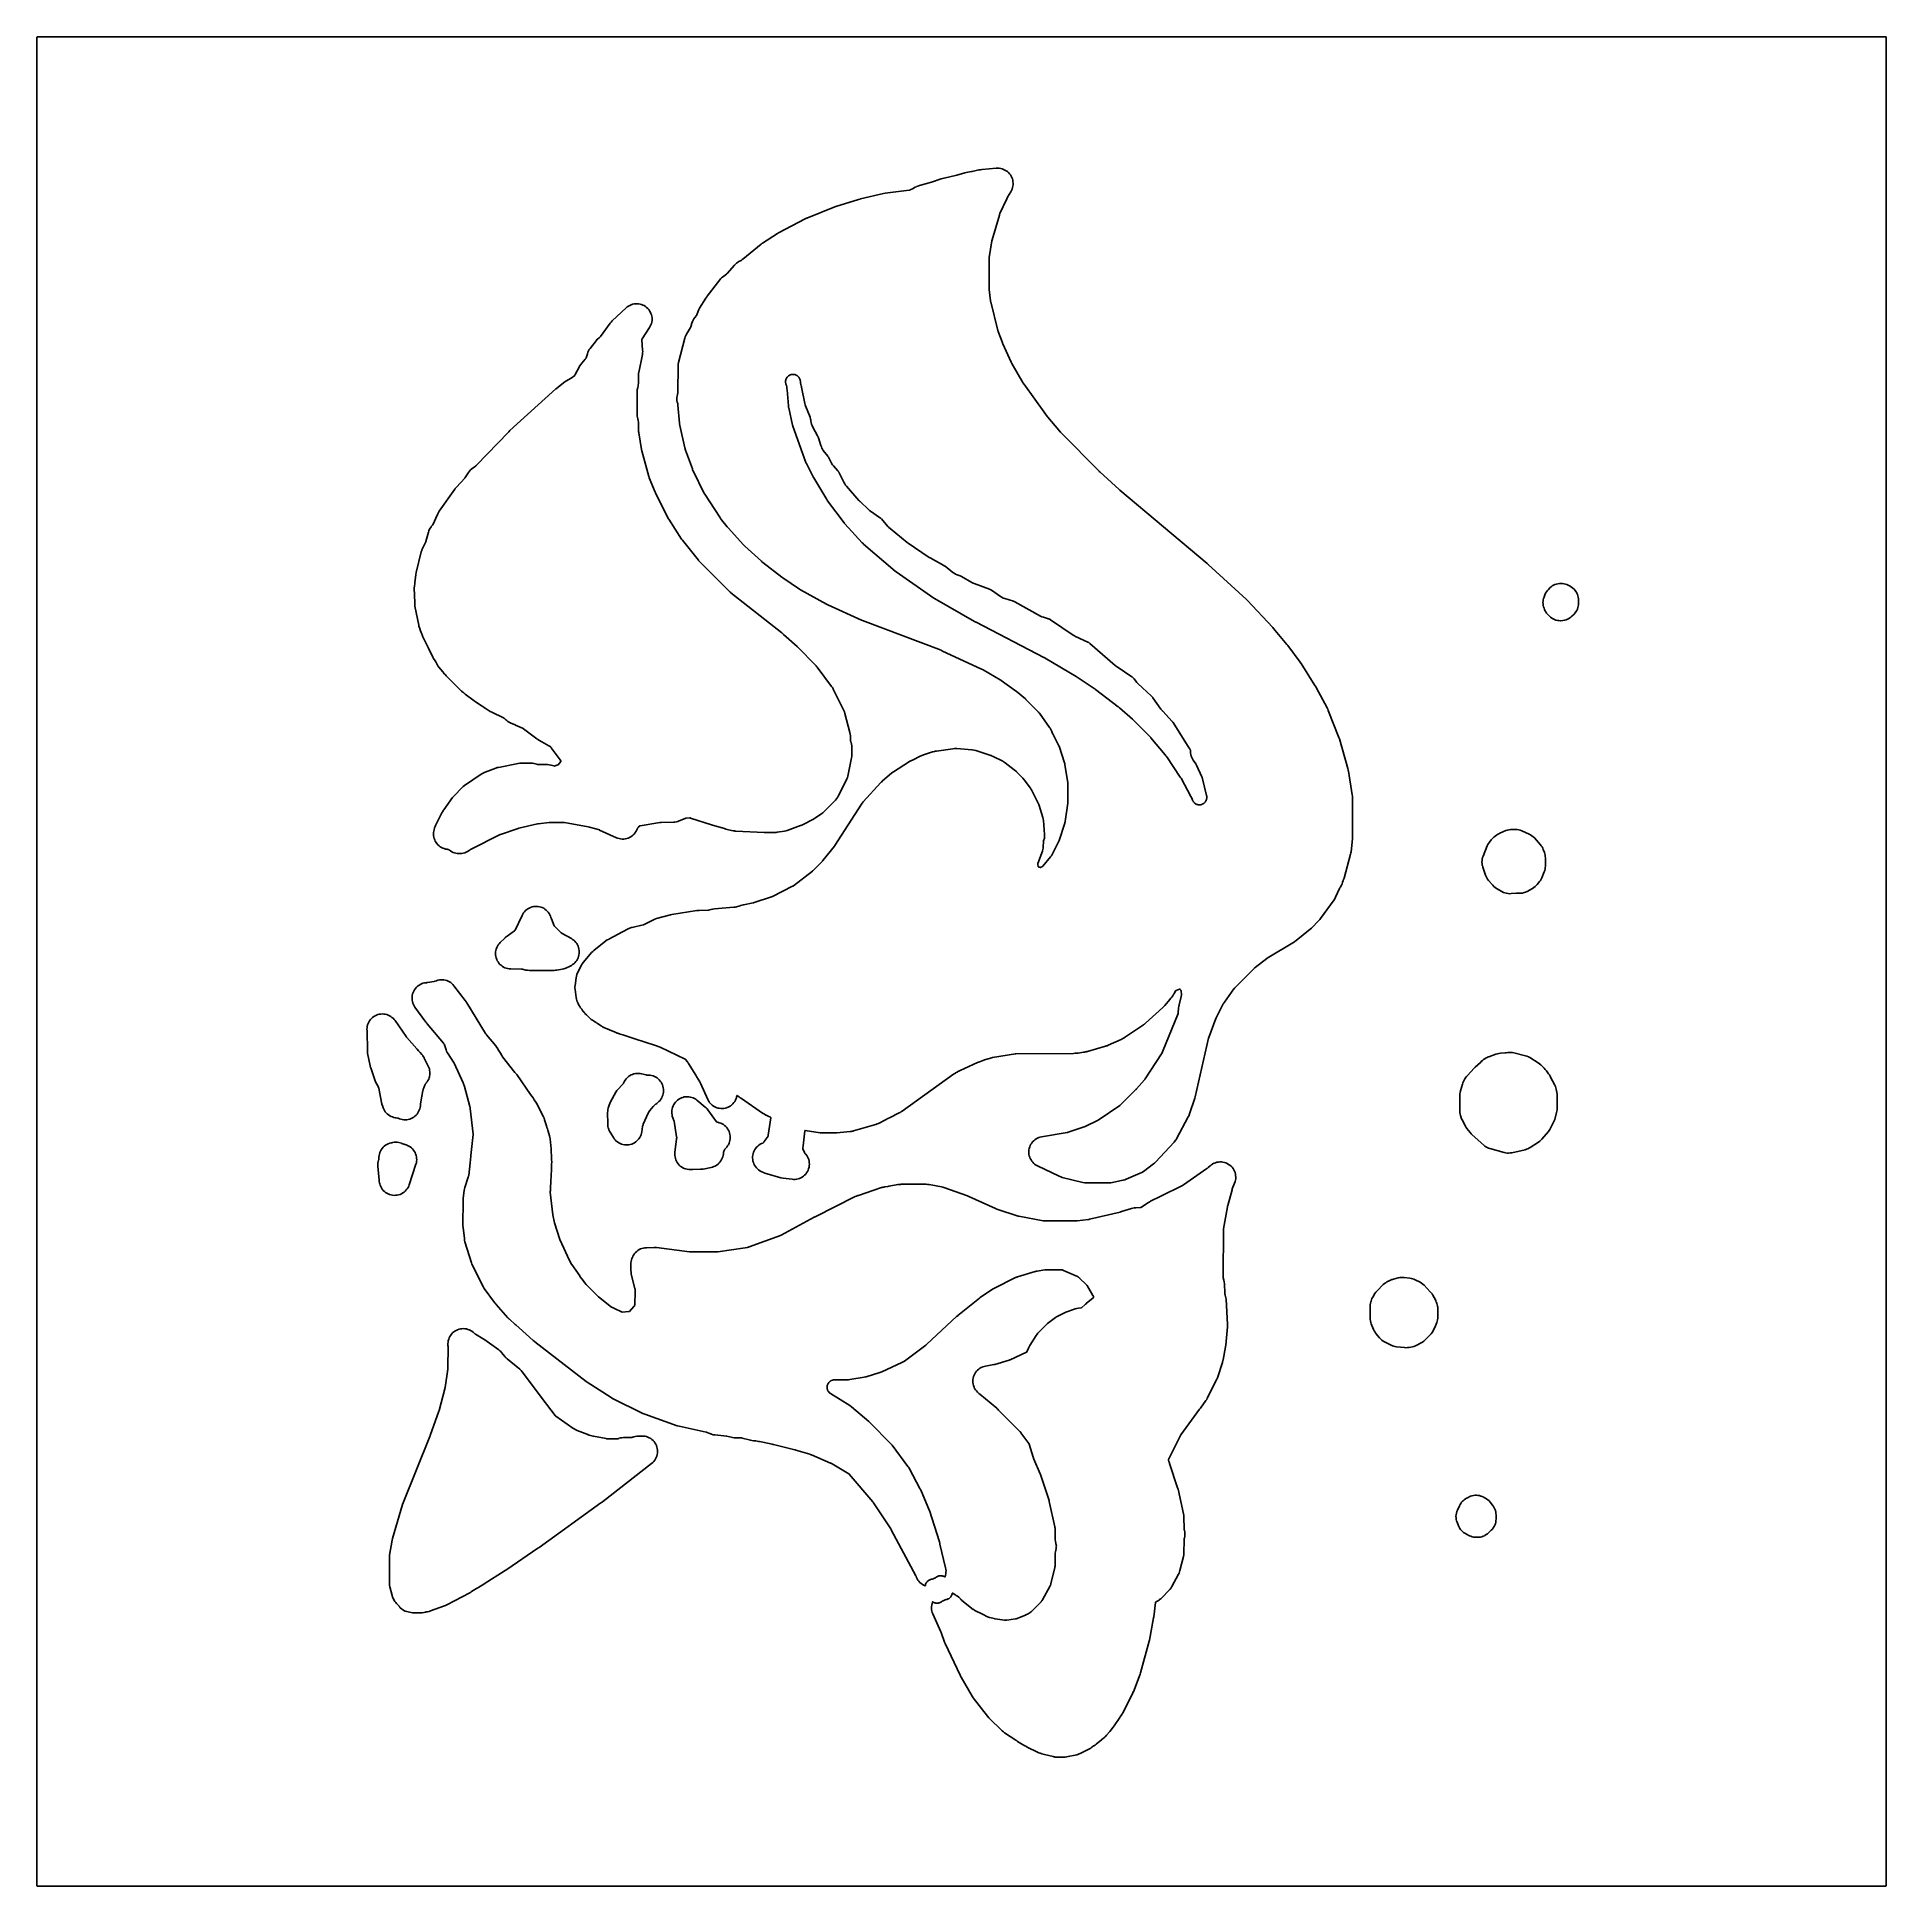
# Model space of a CAD drawing. Header units: millimetres. Extents: x 0 to 300, y 0 to 300.
import ezdxf

# ---------------------------------------------------------------- set-up
doc = ezdxf.new("R2010")
doc.units = ezdxf.units.MM
doc.layers.add('CUT', color=7, linetype='CONTINUOUS')

msp = doc.modelspace()

# ---------------------------------------------------------------- linework, layer by layer
at = {"layer": 'CUT'}
for points in [[(300, 299.98), (300, 299.95), (300, 0.05), (300, 0.02), (300, 0.01), (299.99, 0), (299.98, 0), (299.95, 0), (0.05, 0), (0.02, 0), (0.01, 0), (0.01, 0.01), (0, 0.01), (0, 0.02), (0, 0.05), (0, 299.95), (0, 299.98), (0, 299.99), (0.01, 300), (0.02, 300), (0.05, 300), (299.95, 300), (299.98, 300), (299.99, 300), (300, 300), (300, 299.99)], [(88.2, 142.49), (88.32, 142.34), (88.38, 142.24), (88.52, 142.03), (88.69, 141.83), (88.72, 141.81), (88.8, 141.73), (88.84, 141.68), (88.87, 141.65), (88.91, 141.59), (89.15, 141.33), (89.74, 140.77), (89.92, 140.61), (90.12, 140.47), (90.43, 140.27), (90.52, 140.2), (90.7, 140.08), (90.76, 140.05), (90.86, 139.99), (90.87, 139.99), (90.89, 139.98), (90.9, 139.97), (90.95, 139.94), (91.53, 139.57), (91.58, 139.53), (91.64, 139.5), (91.78, 139.41), (91.99, 139.31), (93.81, 138.52), (93.82, 138.51), (93.83, 138.51), (93.84, 138.5), (93.89, 138.48), (94.02, 138.43), (94.12, 138.39), (94.22, 138.36), (94.61, 138.23), (95.04, 138.09), (96.98, 137.46), (100.36, 136.37), (101.12, 136.08), (105.15, 134.16), (105.19, 134.14), (105.2, 134.14), (105.21, 134.13), (105.22, 134.13), (105.23, 134.11), (105.53, 133.72), (105.55, 133.69), (105.6, 133.62), (105.61, 133.61), (105.63, 133.59), (105.63, 133.58), (105.73, 133.44), (106.89, 131.56), (106.93, 131.49), (106.93, 131.48), (106.94, 131.47), (107.01, 131.35), (107.55, 130.48), (107.55, 130.47), (107.56, 130.45), (107.57, 130.44), (107.58, 130.43), (107.58, 130.42), (107.6, 130.39), (107.65, 130.28), (108.82, 127.63), (108.93, 127.41), (109.07, 127.21), (109.07, 127.2), (109.22, 127.02), (109.22, 127.01), (109.37, 126.85), (109.38, 126.84), (109.39, 126.83), (109.57, 126.67), (109.77, 126.53), (109.98, 126.42), (109.99, 126.41), (110.21, 126.31), (110.44, 126.23), (110.68, 126.18), (110.93, 126.15), (111.17, 126.14), (111.42, 126.16), (111.66, 126.2), (111.88, 126.27), (111.89, 126.27), (111.9, 126.27), (111.98, 126.3), (112.12, 126.35), (112.13, 126.36), (112.23, 126.41), (112.33, 126.47), (112.34, 126.47), (112.35, 126.47), (112.45, 126.54), (112.54, 126.6), (112.55, 126.6), (112.73, 126.75), (112.74, 126.75), (112.75, 126.75), (112.91, 126.91), (112.92, 126.92), (113.08, 127.1), (113.08, 127.11), (113.14, 127.19), (113.19, 127.25), (113.21, 127.28), (113.21, 127.29), (113.22, 127.3), (113.23, 127.31), (113.35, 127.52), (113.4, 127.64), (113.41, 127.67), (113.41, 127.68), (113.42, 127.7), (113.44, 127.73), (113.44, 127.74), (113.44, 127.75), (113.49, 127.89), (113.5, 127.91), (113.51, 127.94), (113.51, 127.95), (113.51, 127.96), (113.52, 127.98), (113.57, 128.14), (113.58, 128.19), (113.59, 128.23), (113.6, 128.25), (113.6, 128.26), (113.61, 128.26), (113.64, 128.23), (113.91, 128.02), (113.99, 127.97), (114.03, 127.94), (114.06, 127.91), (114.11, 127.88), (114.28, 127.76), (117.72, 125.39), (118.02, 125.21), (118.27, 125.09), (118.3, 125.07), (118.33, 125.05), (118.39, 125.02), (118.51, 124.96), (118.76, 124.84), (119.01, 124.72), (119.02, 124.71), (119.05, 124.7), (119.06, 124.7), (119.06, 124.69), (119.06, 124.66), (118.63, 121.8), (118.63, 121.79), (118.62, 121.71), (118.6, 121.61), (118.6, 121.6), (118.59, 121.58), (118.58, 121.58), (118.52, 121.5), (118.48, 121.45), (118, 120.78), (117.95, 120.72), (117.92, 120.68), (117.89, 120.64), (117.86, 120.6), (117.84, 120.58), (117.82, 120.57), (117.77, 120.55), (117.55, 120.46), (117.33, 120.34), (117.13, 120.21), (116.94, 120.06), (116.76, 119.88), (116.61, 119.7), (116.47, 119.49), (116.35, 119.28), (116.25, 119.05), (116.18, 118.82), (116.13, 118.58), (116.1, 118.34), (116.1, 118.09), (116.12, 117.85), (116.17, 117.61), (116.24, 117.38), (116.33, 117.15), (116.44, 116.93), (116.57, 116.73), (116.73, 116.53), (116.9, 116.36), (117.08, 116.2), (117.29, 116.06), (117.5, 115.95), (118.01, 115.7), (118.23, 115.6), (118.46, 115.53), (120.71, 114.92), (121.04, 114.85), (122.5, 114.66), (122.75, 114.64), (122.99, 114.65), (123.24, 114.68), (123.48, 114.73), (123.72, 114.81), (123.95, 114.91), (124.16, 115.03), (124.36, 115.17), (124.55, 115.34), (124.72, 115.52), (124.87, 115.71), (125.01, 115.93), (125.12, 116.15), (125.2, 116.38), (125.27, 116.62), (125.31, 116.87), (125.32, 117.12), (125.31, 117.36), (125.28, 117.61), (125.22, 117.85), (125.13, 118.09), (125.03, 118.31), (124.9, 118.52), (124.75, 118.72), (124.66, 118.82), (124.59, 118.91), (124.56, 118.94), (124.56, 118.95), (124.55, 118.97), (124.51, 119.05), (124.28, 119.57), (124.26, 119.63), (124.25, 119.65), (124.24, 119.69), (124.24, 119.7), (124.24, 119.71), (124.25, 119.78), (124.25, 119.79), (124.29, 120.09), (124.6, 122.55), (124.6, 122.58), (124.63, 122.58), (124.64, 122.58), (127.06, 122.22), (127.1, 122.22), (127.42, 122.19), (127.46, 122.19), (127.52, 122.19), (127.64, 122.18), (127.89, 122.18), (128.06, 122.19), (128.47, 122.19), (129.48, 122.18), (129.49, 122.18), (129.5, 122.18), (129.52, 122.18), (129.76, 122.19), (129.77, 122.19), (131.91, 122.4), (132.14, 122.44), (132.16, 122.44), (132.2, 122.45), (132.37, 122.49), (132.47, 122.51), (135.86, 123.51), (136.08, 123.57), (136.3, 123.64), (136.52, 123.74), (137.77, 124.37), (137.94, 124.46), (137.96, 124.47), (138.03, 124.51), (138.3, 124.64), (139.88, 125.42), (140.07, 125.52), (140.17, 125.59), (140.2, 125.61), (140.25, 125.65), (140.37, 125.72), (148.72, 131.73), (148.73, 131.73), (148.75, 131.75), (148.76, 131.76), (148.8, 131.78), (149.01, 131.9), (149.02, 131.91), (149.03, 131.91), (149.28, 132.05), (149.31, 132.07), (149.34, 132.09), (149.37, 132.11), (149.51, 132.18), (149.57, 132.2), (149.8, 132.31), (152.59, 133.61), (153.06, 133.79), (153.64, 134), (153.65, 134.01), (153.69, 134.02), (153.75, 134.04), (154.9, 134.38), (154.94, 134.39), (154.98, 134.4), (154.99, 134.4), (155.01, 134.4), (158.76, 135.03), (158.78, 135.03), (158.79, 135.03), (168.17, 135.09), (168.44, 135.11), (168.45, 135.11), (168.46, 135.11), (168.54, 135.11), (168.55, 135.11), (168.74, 135.12), (168.93, 135.14), (169.8, 135.28), (169.82, 135.28), (169.84, 135.28), (169.87, 135.28), (169.96, 135.3), (170.01, 135.31), (170.03, 135.31), (170.05, 135.32), (170.1, 135.33), (170.13, 135.33), (170.17, 135.34), (170.2, 135.35), (170.32, 135.38), (170.34, 135.38), (170.39, 135.4), (170.42, 135.41), (173.35, 136.24), (173.39, 136.25), (173.44, 136.27), (173.54, 136.3), (173.56, 136.3), (173.57, 136.31), (173.6, 136.32), (173.61, 136.32), (173.74, 136.38), (173.82, 136.41), (175.92, 137.37), (175.99, 137.4), (176, 137.41), (176.19, 137.5), (176.38, 137.61), (176.44, 137.65), (179.54, 139.73), (179.65, 139.81), (179.69, 139.84), (179.87, 139.99), (179.88, 140), (182.68, 142.55), (182.75, 142.63), (182.77, 142.65), (182.79, 142.66), (182.83, 142.7), (182.84, 142.71), (182.9, 142.78), (182.98, 142.87), (183.22, 143.15), (183.57, 143.56), (183.96, 144.04), (183.97, 144.05), (184.04, 144.13), (184.09, 144.18), (184.1, 144.2), (184.13, 144.23), (184.28, 144.42), (184.4, 144.63), (184.43, 144.68), (184.47, 144.76), (184.48, 144.79), (184.64, 145.07), (184.66, 145.11), (184.76, 145.29), (184.81, 145.32), (185.38, 145.51), (185.39, 145.52), (185.4, 145.53), (185.41, 145.53), (185.42, 145.52), (185.43, 145.52), (185.43, 145.51), (185.44, 145.51), (185.45, 145.49), (185.5, 145.44), (185.52, 145.41), (185.58, 145.35), (185.6, 145.32), (185.63, 145.29), (185.64, 145.28), (185.64, 145.27), (185.65, 145.27), (185.65, 145.26), (185.65, 145.25), (185.65, 145.22), (185.66, 145.22), (185.69, 144.6), (185.69, 144.59), (185.69, 144.51), (185.68, 144.5), (185.66, 144.41), (185.66, 144.4), (185.63, 144.3), (185.29, 142.97), (185.24, 142.72), (185.21, 142.47), (185.17, 141.69), (185.17, 141.68), (185.16, 141.62), (185.15, 141.6), (185.13, 141.55), (182.6, 135.34), (182.59, 135.32), (182.49, 135.09), (182.49, 135.08), (182.47, 135.04), (179.8, 130.97), (179.76, 130.92), (179.75, 130.91), (179.73, 130.87), (179.67, 130.8), (178.42, 129.34), (178.42, 129.33), (178.38, 129.29), (178.3, 129.21), (175.75, 126.7), (175.74, 126.69), (175.67, 126.65), (172.15, 124.25), (172.11, 124.23), (172.08, 124.21), (172.04, 124.19), (170.19, 123.28), (170.13, 123.25), (170.08, 123.23), (167.32, 122.31), (167.23, 122.28), (167.2, 122.27), (167.17, 122.27), (163, 121.55), (162.76, 121.5), (162.53, 121.43), (162.31, 121.33), (162.1, 121.21), (161.9, 121.07), (161.71, 120.92), (161.54, 120.74), (161.39, 120.55), (161.26, 120.35), (161.15, 120.13), (161.06, 119.91), (160.99, 119.68), (160.94, 119.44), (160.92, 119.2), (160.92, 118.95), (160.95, 118.71), (161, 118.48), (161.07, 118.24), (161.16, 118.02), (161.28, 117.81), (161.41, 117.6), (161.56, 117.42), (161.73, 117.24), (161.92, 117.09), (162.12, 116.95), (162.34, 116.84), (165.85, 115.15), (166.09, 115.05), (166.34, 114.97), (169.7, 114.15), (169.99, 114.1), (170.29, 114.08), (173.96, 114.08), (174.23, 114.09), (174.49, 114.14), (176.18, 114.51), (176.23, 114.52), (176.25, 114.52), (176.49, 114.58), (176.73, 114.67), (179.01, 115.64), (179.28, 115.77), (179.53, 115.94), (181.14, 117.15), (181.31, 117.29), (181.47, 117.45), (184.48, 120.68), (184.61, 120.83), (184.73, 120.99), (184.75, 121.02), (184.87, 121.23), (186.79, 124.81), (186.83, 124.87), (186.85, 124.91), (186.86, 124.93), (186.99, 125.26), (187, 125.29), (187.84, 127.82), (187.91, 128.05), (190.08, 137.58), (190.09, 137.63), (190.1, 137.66), (190.11, 137.68), (191.29, 140.76), (191.3, 140.77), (191.32, 140.82), (191.33, 140.84), (192.46, 143.12), (192.5, 143.17), (192.51, 143.19), (192.54, 143.24), (192.56, 143.26), (192.67, 143.4), (194.21, 145.57), (194.23, 145.59), (194.27, 145.65), (194.29, 145.68), (194.31, 145.72), (194.33, 145.74), (194.34, 145.75), (197.54, 148.94), (197.55, 148.95), (197.65, 149.03), (199.54, 150.49), (199.55, 150.5), (199.56, 150.51), (199.6, 150.53), (199.61, 150.53), (204.01, 153.2), (204.09, 153.25), (204.28, 153.39), (206.56, 155.22), (206.78, 155.42), (207.99, 156.64), (208.13, 156.79), (208.25, 156.95), (210.44, 160), (210.49, 160.07), (210.51, 160.1), (210.61, 160.27), (210.7, 160.45), (211.35, 161.87), (211.4, 161.95), (211.42, 161.98), (211.45, 162.02), (211.47, 162.06), (211.57, 162.21), (211.67, 162.41), (211.75, 162.62), (211.82, 162.83), (211.84, 162.92), (211.91, 163.08), (212, 163.29), (212.07, 163.5), (213.14, 167.42), (213.19, 167.62), (213.22, 167.82), (213.44, 169.89), (213.45, 170.15), (213.45, 170.16), (213.45, 170.17), (213.43, 176.6), (213.43, 176.63), (213.42, 176.83), (213.4, 177.03), (212.78, 180.87), (212.76, 181.01), (212.76, 181.02), (212.75, 181.1), (212.69, 181.33), (211.31, 186.13), (211.23, 186.36), (209.5, 190.7), (209.49, 190.73), (209.42, 190.93), (209.31, 191.15), (207.54, 194.46), (207.52, 194.49), (207.52, 194.5), (207.4, 194.7), (207.38, 194.73), (207.36, 194.77), (207.34, 194.8), (205.11, 198.35), (205.08, 198.4), (205.07, 198.41), (204.95, 198.59), (202.93, 201.27), (202.9, 201.3), (202.89, 201.32), (202.86, 201.36), (202.79, 201.45), (200.64, 204.05), (200.53, 204.17), (196.36, 208.6), (196.23, 208.73), (190.04, 214.42), (190.04, 214.43), (189.88, 214.58), (175.68, 226.48), (175.57, 226.56), (172.43, 229.45), (172.36, 229.52), (172.31, 229.57), (172.28, 229.6), (172.28, 229.61), (172.26, 229.63), (166.23, 235.71), (166.13, 235.83), (166.07, 235.89), (163.75, 238.62), (163.71, 238.68), (163.67, 238.74), (160.09, 243.72), (160.03, 243.8), (160.01, 243.85), (158.17, 247.04), (158.13, 247.11), (158.07, 247.24), (156.71, 250.2), (156.65, 250.34), (156.64, 250.37), (156.63, 250.39), (156.59, 250.52), (155.96, 252.2), (155.94, 252.24), (155.93, 252.28), (155.9, 252.38), (154.75, 257.02), (154.74, 257.04), (154.73, 257.1), (154.71, 257.16), (154.71, 257.19), (154.48, 259.05), (154.47, 259.11), (154.47, 259.17), (154.49, 264.04), (154.49, 264.12), (154.49, 264.13), (154.49, 264.16), (154.49, 264.17), (154.5, 264.22), (154.93, 266.95), (154.97, 267.1), (154.97, 267.11), (156.14, 271.1), (156.16, 271.17), (156.18, 271.21), (156.19, 271.24), (156.21, 271.31), (156.23, 271.35), (157.34, 273.76), (157.45, 273.99), (158, 274.9), (158.12, 275.11), (158.21, 275.33), (158.29, 275.56), (158.34, 275.79), (158.36, 276.03), (158.37, 276.27), (158.35, 276.51), (158.31, 276.75), (158.25, 276.98), (158.16, 277.2), (158.05, 277.42), (157.93, 277.62), (157.78, 277.81), (157.62, 277.99), (157.44, 278.15), (157.24, 278.29), (157.04, 278.41), (156.82, 278.51), (156.59, 278.59), (156.36, 278.65), (156.12, 278.69), (155.88, 278.7), (155.64, 278.69), (153.34, 278.48), (153.31, 278.48), (153.06, 278.46), (152.82, 278.42), (151.75, 278.17), (151.72, 278.16), (151.64, 278.15), (150.77, 278), (150.53, 277.95), (149.24, 277.59), (147.17, 277.11), (147.16, 277.11), (146.92, 277.06), (146.68, 276.99), (145.12, 276.44), (143.17, 275.89), (142.94, 275.81), (142.72, 275.72), (142.7, 275.71), (142.5, 275.61), (142.05, 275.38), (141.76, 275.24), (141.72, 275.22), (141.66, 275.18), (141.63, 275.17), (141.62, 275.17), (141.61, 275.16), (141.57, 275.15), (141.56, 275.15), (141.54, 275.15), (141.5, 275.15), (137.6, 274.65), (137.35, 274.6), (133.63, 273.72), (133.55, 273.71), (133.49, 273.69), (133.3, 273.65), (129.63, 272.5), (129.45, 272.43), (124.88, 270.59), (124.87, 270.59), (124.84, 270.58), (124.62, 270.48), (120.31, 268.21), (120.13, 268.11), (117.72, 266.57), (117.67, 266.54), (117.47, 266.39), (114.5, 263.95), (114.44, 263.9), (114.35, 263.82), (114.34, 263.81), (114.32, 263.79), (114.27, 263.76), (114.23, 263.73), (113.87, 263.55), (113.67, 263.43), (113.49, 263.3), (113.31, 263.15), (113.16, 262.98), (111.96, 261.62), (111.95, 261.61), (111.94, 261.6), (111.92, 261.58), (111.91, 261.57), (111.86, 261.53), (111.23, 261.04), (111.07, 260.91), (110.92, 260.76), (110.79, 260.59), (108.76, 257.95), (108.67, 257.85), (108.51, 257.61), (107.5, 255.99), (107.38, 255.79), (107.37, 255.77), (107.25, 255.49), (107.05, 254.91), (107.03, 254.86), (106.98, 254.79), (106.73, 254.5), (106.58, 254.29), (106.45, 254.07), (106.34, 253.83), (106.26, 253.59), (106.09, 252.99), (106.08, 252.96), (106.06, 252.92), (106.05, 252.9), (106.04, 252.88), (105.39, 251.77), (105.28, 251.57), (105.19, 251.35), (105.12, 251.13), (104.1, 247.21), (104.04, 246.91), (104.02, 246.61), (103.97, 242.43), (103.97, 242.34), (103.96, 242.29), (103.86, 241.75), (103.83, 241.5), (103.82, 241.25), (103.84, 241), (103.88, 240.75), (103.95, 240.51), (103.96, 240.48), (103.96, 240.47), (103.96, 240.43), (103.97, 240.3), (103.97, 240.28), (104.22, 237.35), (104.23, 237.26), (104.28, 236.98), (105.13, 233.36), (105.13, 233.35), (105.16, 233.23), (105.17, 233.15), (105.24, 232.95), (106.33, 229.91), (106.38, 229.77), (106.4, 229.69), (106.5, 229.48), (108.22, 226.05), (108.35, 225.81), (110.78, 222.08), (110.89, 221.9), (110.91, 221.87), (111.05, 221.67), (111.98, 220.53), (112.02, 220.48), (112.12, 220.35), (114.65, 217.58), (114.73, 217.5), (114.74, 217.49), (114.83, 217.41), (117.54, 214.94), (117.55, 214.93), (117.63, 214.86), (117.79, 214.72), (120.85, 212.35), (120.99, 212.25), (123.72, 210.42), (123.89, 210.32), (128.07, 207.99), (128.17, 207.93), (128.21, 207.91), (128.29, 207.88), (133.79, 205.37), (133.95, 205.3), (146.69, 200.5), (146.7, 200.49), (146.81, 200.43), (153.27, 197.42), (153.31, 197.41), (153.33, 197.4), (153.4, 197.37), (153.43, 197.36), (153.45, 197.35), (153.46, 197.35), (153.47, 197.34), (153.5, 197.33), (156.25, 195.72), (156.38, 195.63), (156.42, 195.6), (158.77, 193.94), (158.81, 193.91), (158.82, 193.9), (158.84, 193.89), (158.88, 193.86), (160.37, 192.61), (160.4, 192.58), (160.45, 192.53), (160.46, 192.52), (160.46, 192.51), (162.5, 190.45), (162.57, 190.37), (162.58, 190.36), (162.61, 190.33), (162.66, 190.27), (164.3, 187.96), (164.34, 187.9), (164.34, 187.89), (164.36, 187.86), (164.36, 187.85), (164.64, 187.3), (164.71, 187.16), (164.79, 187), (164.81, 186.95), (165.74, 185.09), (165.78, 185.02), (165.8, 184.97), (165.8, 184.96), (165.81, 184.94), (165.82, 184.92), (166.72, 182.21), (166.76, 182.1), (166.76, 182.08), (166.77, 182.07), (166.77, 182.05), (166.78, 182.04), (166.79, 182.02), (166.79, 182), (166.79, 181.99), (166.79, 181.95), (167.24, 178.97), (167.25, 178.92), (167.25, 178.88), (167.26, 178.74), (167.27, 175.88), (167.25, 175.69), (166.81, 172.71), (166.8, 172.62), (166.8, 172.61), (166.8, 172.59), (166.79, 172.58), (166.79, 172.55), (166.79, 172.54), (166.79, 172.53), (166.78, 172.51), (166.76, 172.44), (165.83, 169.65), (165.81, 169.58), (165.8, 169.57), (165.8, 169.56), (165.79, 169.54), (165.77, 169.51), (165.02, 168), (164.65, 167.26), (164.65, 167.25), (164.64, 167.23), (164.63, 167.22), (164.63, 167.21), (164.62, 167.19), (164.61, 167.18), (164.6, 167.16), (164.57, 167.13), (164.56, 167.11), (164.55, 167.1), (164.55, 167.09), (164.52, 167.06), (164.47, 167.01), (164.43, 166.96), (163.19, 165.47), (163.18, 165.46), (163.17, 165.45), (163.15, 165.44), (163.13, 165.42), (163.1, 165.4), (163.07, 165.39), (163.04, 165.37), (162.89, 165.28), (162.87, 165.27), (162.85, 165.26), (162.84, 165.26), (162.83, 165.25), (162.8, 165.25), (162.67, 165.29), (162.63, 165.31), (162.62, 165.31), (162.61, 165.32), (162.59, 165.33), (162.52, 165.36), (162.48, 165.37), (162.47, 165.38), (162.46, 165.38), (162.45, 165.39), (162.44, 165.45), (162.39, 165.67), (162.38, 165.73), (162.37, 165.73), (162.37, 165.75), (162.36, 165.78), (162.36, 165.79), (162.37, 165.81), (162.39, 165.87), (162.39, 165.89), (162.4, 165.92), (163.12, 167.92), (163.12, 167.93), (163.13, 167.96), (163.13, 167.97), (163.14, 167.98), (163.2, 168.16), (163.24, 168.41), (163.27, 168.65), (163.3, 169.41), (163.32, 169.53), (163.32, 169.55), (163.32, 169.56), (163.33, 169.58), (163.33, 169.59), (163.38, 169.73), (163.44, 169.95), (163.47, 170.18), (163.48, 170.4), (163.47, 170.63), (163.28, 172.86), (163.25, 173.12), (163.18, 173.37), (162.6, 175.29), (162.54, 175.49), (162.45, 175.67), (161.49, 177.61), (161.48, 177.65), (161.47, 177.66), (161.37, 177.84), (161.35, 177.88), (161.34, 177.9), (161.32, 177.93), (161.21, 178.1), (160.18, 179.49), (159.95, 179.75), (158.95, 180.77), (158.92, 180.8), (158.91, 180.82), (158.9, 180.83), (158.86, 180.87), (158.77, 180.96), (158.57, 181.12), (157.09, 182.23), (156.91, 182.35), (156.87, 182.38), (156.8, 182.42), (156.69, 182.48), (155.16, 183.26), (154.99, 183.34), (154.81, 183.4), (154.78, 183.41), (154.77, 183.41), (152.34, 184.22), (152.05, 184.3), (152.02, 184.3), (152.01, 184.31), (152, 184.31), (151.75, 184.34), (151.7, 184.35), (149.26, 184.55), (149.15, 184.55), (148.98, 184.56), (148.95, 184.56), (148.86, 184.56), (148.57, 184.53), (145.96, 184.13), (145.87, 184.13), (145.83, 184.12), (145.74, 184.1), (145.61, 184.08), (145.59, 184.08), (145.56, 184.07), (145.35, 184.01), (145.29, 184), (143.99, 183.56), (143.56, 183.41), (143.55, 183.41), (143.21, 183.27), (142.26, 182.79), (141.68, 182.5), (141.66, 182.5), (141.64, 182.49), (141.41, 182.35), (138.99, 180.79), (138.72, 180.59), (137.15, 179.25), (137, 179.12), (136.99, 179.11), (136.92, 179.03), (134.03, 175.88), (133.89, 175.71), (133.76, 175.54), (129.47, 168.82), (129.46, 168.8), (129.39, 168.71), (127.5, 166.36), (127.45, 166.31), (127.44, 166.29), (127.33, 166.17), (125.97, 164.8), (125.88, 164.73), (125.85, 164.7), (125.82, 164.68), (125.8, 164.66), (122.72, 162.27), (122.71, 162.26), (122.68, 162.24), (122.67, 162.24), (122.65, 162.22), (122.62, 162.2), (122.61, 162.2), (122.6, 162.2), (119.32, 160.55), (119.31, 160.55), (119.18, 160.49), (116.36, 159.55), (116.35, 159.55), (116.3, 159.54), (116.28, 159.54), (116.18, 159.51), (114.63, 159.2), (114.4, 159.14), (114.17, 159.06), (114.08, 159.02), (113.3, 158.84), (113.17, 158.82), (113.11, 158.81), (113.08, 158.81), (113.05, 158.81), (109.92, 158.55), (109.63, 158.51), (109.36, 158.44), (109.11, 158.36), (109.05, 158.34), (109.03, 158.33), (108.99, 158.32), (108.97, 158.32), (108.94, 158.32), (108.91, 158.32), (107.45, 158.29), (107.44, 158.29), (107.4, 158.29), (107.24, 158.28), (107.04, 158.26), (103.01, 157.6), (102.77, 157.55), (100.51, 156.95), (100.27, 156.87), (100.04, 156.77), (98.51, 156.01), (98.43, 155.97), (98.38, 155.95), (98.37, 155.95), (98.33, 155.94), (96.56, 155.52), (96.51, 155.51), (96.44, 155.49), (96.27, 155.45), (96.04, 155.37), (95.82, 155.26), (92.77, 153.62), (92.77, 153.63), (92.75, 153.62), (92.71, 153.59), (92.53, 153.49), (92.32, 153.34), (90.34, 151.78), (90.16, 151.62), (89.99, 151.44), (88.66, 149.88), (88.48, 149.64), (88.32, 149.38), (87.7, 148.14), (87.59, 147.88), (87.51, 147.61), (87.46, 147.34), (87.3, 146.1), (87.28, 145.88), (87.28, 145.66), (87.3, 145.44), (87.48, 144.14), (87.53, 143.89), (87.6, 143.65), (87.67, 143.46), (87.68, 143.44), (87.69, 143.42), (87.69, 143.41), (87.78, 143.2), (87.92, 142.92), (88.05, 142.7)], [(62.64, 202.55), (62.74, 202.33), (63.49, 200.93), (63.49, 200.92), (63.5, 200.9), (63.52, 200.86), (64.23, 199.35), (64.33, 199.16), (64.45, 198.98), (64.47, 198.95), (64.69, 198.63), (64.93, 198.19), (65.06, 197.97), (65.22, 197.76), (65.87, 196.98), (65.89, 196.96), (65.9, 196.95), (65.96, 196.86), (66.09, 196.69), (66.23, 196.54), (66.28, 196.49), (66.38, 196.37), (66.54, 196.19), (68.9, 193.85), (68.97, 193.8), (69, 193.78), (69.01, 193.77), (69.1, 193.69), (69.14, 193.65), (69.16, 193.64), (69.18, 193.62), (69.19, 193.61), (69.24, 193.57), (69.32, 193.51), (69.35, 193.49), (69.36, 193.48), (69.38, 193.46), (69.49, 193.38), (70.91, 192.29), (71.08, 192.16), (72.1, 191.5), (72.32, 191.35), (72.61, 191.17), (72.71, 191.11), (73.55, 190.58), (73.8, 190.45), (75.7, 189.51), (75.75, 189.49), (75.76, 189.48), (75.79, 189.46), (75.81, 189.45), (75.81, 189.44), (75.82, 189.44), (75.87, 189.4), (76.02, 189.28), (76.05, 189.26), (76.07, 189.24), (76.08, 189.23), (76.21, 189.11), (76.31, 189.04), (76.41, 188.96), (76.49, 188.91), (76.62, 188.83), (76.68, 188.79), (76.84, 188.71), (76.88, 188.69), (77.29, 188.51), (77.47, 188.43), (77.57, 188.39), (77.64, 188.36), (78.78, 187.86), (78.8, 187.85), (78.81, 187.84), (78.84, 187.83), (78.85, 187.82), (78.86, 187.82), (78.88, 187.81), (78.89, 187.8), (78.9, 187.79), (78.92, 187.78), (78.93, 187.77), (81.11, 186.12), (81.12, 186.12), (81.13, 186.12), (81.26, 186.03), (81.27, 186.02), (81.39, 185.95), (81.4, 185.94), (81.43, 185.92), (81.91, 185.65), (83.05, 185), (83.17, 184.93), (83.25, 184.9), (83.26, 184.9), (83.28, 184.88), (83.29, 184.88), (83.3, 184.87), (83.3, 184.86), (83.31, 184.86), (83.31, 184.85), (83.32, 184.85), (83.33, 184.84), (83.34, 184.83), (83.34, 184.82), (83.38, 184.76), (83.4, 184.73), (83.42, 184.71), (83.45, 184.67), (84.9, 182.7), (84.99, 182.58), (85, 182.57), (85, 182.56), (85.01, 182.54), (85, 182.51), (85.01, 182.51), (84.98, 182.47), (84.77, 182.17), (84.72, 182.1), (84.64, 181.98), (84.63, 181.97), (84.62, 181.96), (84.51, 181.91), (84.18, 181.78), (84.13, 181.76), (84.09, 181.74), (84.07, 181.73), (84.06, 181.73), (84.01, 181.71), (84, 181.71), (83.99, 181.71), (83.9, 181.73), (83.39, 181.86), (83.1, 181.92), (82.82, 181.94), (81.22, 181.97), (81.17, 181.97), (81.15, 181.97), (81.1, 181.99), (81.09, 181.99), (80.87, 182.06), (80.63, 182.13), (80.38, 182.17), (80.13, 182.18), (78.58, 182.19), (78.32, 182.18), (78.07, 182.14), (74.86, 181.5), (74.64, 181.45), (74.43, 181.38), (72.72, 180.7), (72.55, 180.64), (72.55, 180.63), (72.49, 180.61), (72.26, 180.51), (72.05, 180.38), (69.35, 178.54), (69.15, 178.39), (68.97, 178.22), (67.67, 176.89), (67.54, 176.74), (67.42, 176.59), (66, 174.59), (65.99, 174.58), (65.96, 174.54), (65.92, 174.48), (65.84, 174.36), (65.7, 174.13), (64.68, 172.09), (64.59, 171.88), (64.52, 171.66), (64.44, 171.38), (64.38, 171.14), (64.35, 170.91), (64.34, 170.67), (64.35, 170.43), (64.39, 170.19), (64.45, 169.96), (64.53, 169.73), (64.63, 169.52), (64.75, 169.31), (64.9, 169.12), (65.06, 168.94), (65.23, 168.78), (65.42, 168.63), (65.62, 168.51), (65.84, 168.4), (66.06, 168.31), (66.29, 168.25), (66.53, 168.21), (66.54, 168.21), (66.58, 168.2), (66.61, 168.2), (66.63, 168.19), (66.66, 168.19), (66.73, 168.16), (66.76, 168.15), (66.84, 168.12), (66.86, 168.11), (66.9, 168.09), (66.92, 168.07), (66.94, 168.06), (67.1, 167.95), (67.31, 167.82), (67.52, 167.71), (67.74, 167.63), (67.98, 167.56), (68.21, 167.52), (68.45, 167.5), (68.69, 167.51), (68.93, 167.53), (69.17, 167.58), (69.4, 167.65), (69.62, 167.75), (69.83, 167.86), (70.11, 168.03), (70.26, 168.14), (70.38, 168.23), (70.39, 168.23), (70.41, 168.25), (70.42, 168.25), (75.02, 170.55), (75.09, 170.58), (75.11, 170.59), (75.2, 170.62), (78.05, 171.57), (78.08, 171.58), (78.2, 171.61), (81.23, 172.31), (81.27, 172.32), (81.34, 172.33), (83.11, 172.56), (83.27, 172.57), (85.43, 172.56), (85.49, 172.56), (85.5, 172.56), (85.54, 172.56), (85.61, 172.55), (89.42, 171.86), (89.64, 171.8), (91.25, 171.34), (91.27, 171.33), (94, 170.09), (94.23, 169.99), (94.47, 169.93), (94.71, 169.88), (94.96, 169.86), (95.2, 169.87), (95.45, 169.89), (95.69, 169.95), (95.92, 170.02), (96.15, 170.12), (96.36, 170.24), (96.57, 170.38), (96.75, 170.54), (96.93, 170.72), (97.08, 170.91), (97.21, 171.12), (97.32, 171.34), (97.41, 171.57), (97.42, 171.6), (97.43, 171.62), (97.43, 171.63), (97.45, 171.65), (97.46, 171.66), (97.5, 171.7), (97.52, 171.73), (97.56, 171.77), (97.74, 171.96), (97.75, 171.98), (97.76, 171.99), (97.77, 172), (97.78, 172), (97.79, 172.01), (97.8, 172.01), (97.87, 172.03), (101.05, 172.54), (101.08, 172.55), (101.11, 172.55), (101.13, 172.55), (101.27, 172.56), (103.27, 172.6), (103.5, 172.62), (103.74, 172.65), (103.97, 172.71), (104.19, 172.8), (105.17, 173.21), (105.22, 173.23), (105.26, 173.24), (105.32, 173.25), (105.33, 173.25), (105.91, 173.29), (105.93, 173.29), (105.99, 173.29), (106, 173.29), (106.01, 173.29), (106.05, 173.28), (109.42, 172.15), (109.58, 172.1), (111.56, 171.58), (111.77, 171.49), (111.98, 171.42), (112.2, 171.36), (112.94, 171.21), (113.04, 171.2), (113.05, 171.2), (113.07, 171.2), (113.15, 171.18), (113.26, 171.17), (113.27, 171.17), (113.28, 171.16), (113.3, 171.16), (113.31, 171.16), (113.32, 171.16), (113.4, 171.15), (117.99, 170.91), (118.12, 170.91), (118.13, 170.91), (118.16, 170.91), (119.71, 170.93), (119.72, 170.93), (119.74, 170.93), (119.91, 170.94), (120.11, 170.96), (121.26, 171.14), (121.5, 171.19), (121.74, 171.27), (123.87, 172.06), (123.91, 172.07), (124.1, 172.13), (124.31, 172.23), (125.87, 173.02), (126.15, 173.19), (127.33, 174), (127.52, 174.14), (127.69, 174.29), (127.71, 174.31), (127.72, 174.33), (129.56, 176.2), (129.73, 176.39), (129.88, 176.6), (130.01, 176.83), (131.33, 179.45), (131.42, 179.64), (131.49, 179.85), (131.55, 180.06), (132.17, 183.02), (132.21, 183.27), (132.22, 183.53), (132.22, 184.71), (132.2, 184.99), (132.16, 185.27), (132.08, 185.54), (132.05, 185.61), (132.04, 185.66), (132.03, 185.68), (132.02, 185.72), (132.01, 185.77), (132.01, 185.78), (132.01, 185.81), (132.01, 185.88), (131.98, 186.64), (131.95, 186.91), (131.9, 187.17), (131.09, 190.26), (131.01, 190.51), (130.91, 190.75), (129.18, 194.21), (129.16, 194.25), (129.05, 194.44), (128.92, 194.63), (126.57, 197.77), (126.54, 197.82), (126.49, 197.88), (126.43, 197.97), (126.26, 198.15), (123.49, 200.94), (123.49, 200.95), (123.43, 201.01), (123.32, 201.11), (121.1, 203.07), (121.1, 203.08), (120.89, 203.26), (120.84, 203.3), (120.83, 203.31), (112.57, 209.83), (112.55, 209.85), (112.45, 209.94), (107.42, 214.97), (107.33, 215.07), (107.31, 215.09), (104.71, 218.35), (104.62, 218.48), (104.6, 218.52), (104.59, 218.53), (102.49, 221.76), (102.46, 221.81), (102.45, 221.82), (102.43, 221.87), (100.33, 226.05), (100.29, 226.14), (100.28, 226.17), (99.35, 228.5), (99.32, 228.58), (99.29, 228.67), (98.12, 232.87), (98.11, 232.92), (98.1, 232.98), (98.08, 233.07), (97.64, 235.75), (97.64, 235.77), (97.63, 235.83), (97.63, 235.85), (97.62, 235.98), (97.58, 237.47), (97.56, 237.75), (97.51, 238.02), (97.39, 238.48), (97.38, 238.56), (97.37, 238.62), (97.37, 238.65), (97.38, 242.72), (97.38, 242.77), (97.38, 242.78), (97.41, 242.9), (97.41, 242.91), (97.43, 242.95), (97.44, 242.99), (97.47, 243.11), (97.53, 243.33), (97.56, 243.55), (97.58, 243.77), (97.62, 245.44), (97.62, 245.45), (97.62, 245.47), (97.62, 245.49), (97.62, 245.5), (97.63, 245.55), (97.64, 245.58), (98.23, 248.5), (98.26, 248.73), (98.28, 248.95), (98.27, 249.17), (98.15, 250.84), (98.15, 250.91), (98.15, 250.92), (98.15, 250.93), (98.15, 250.94), (98.15, 250.95), (98.17, 250.98), (98.17, 250.99), (98.19, 251.02), (99.39, 252.85), (99.51, 253.06), (99.62, 253.28), (99.7, 253.51), (99.75, 253.74), (99.79, 253.98), (99.8, 254.22), (99.79, 254.46), (99.75, 254.7), (99.7, 254.94), (99.62, 255.16), (99.51, 255.38), (99.39, 255.59), (99.25, 255.79), (99.09, 255.97), (98.91, 256.13), (98.72, 256.28), (98.51, 256.41), (98.3, 256.51), (98.07, 256.6), (97.84, 256.66), (97.6, 256.7), (97.36, 256.72), (97.12, 256.71), (96.88, 256.68), (96.64, 256.63), (96.41, 256.56), (96.19, 256.46), (95.98, 256.34), (95.78, 256.21), (95.6, 256.05), (93.32, 253.93), (93.14, 253.75), (92.99, 253.55), (91.44, 251.4), (91.43, 251.38), (91.42, 251.37), (91.41, 251.36), (91.39, 251.34), (91.38, 251.34), (91.19, 251.19), (90.93, 250.97), (90.91, 250.95), (90.7, 250.71), (89.73, 249.46), (89.6, 249.27), (89.48, 249.06), (89.38, 248.84), (89.3, 248.61), (89.11, 247.94), (89.11, 247.93), (89.1, 247.91), (89.1, 247.9), (89.09, 247.89), (89.09, 247.88), (89.07, 247.86), (89.06, 247.85), (89.04, 247.82), (89.01, 247.79), (88.94, 247.72), (88.93, 247.7), (88.39, 247.08), (88.23, 246.87), (88.09, 246.64), (87.26, 245.11), (87.25, 245.09), (86.66, 244.65), (85.81, 244.16), (85.62, 244.04), (85.44, 243.91), (85.36, 243.83), (84.37, 243.03), (84.32, 242.99), (84.2, 242.89), (76.74, 236.13), (76.57, 235.96), (76.5, 235.88), (71.33, 230.53), (71.31, 230.51), (71.25, 230.45), (71.23, 230.44), (71.21, 230.42), (71.15, 230.37), (70.57, 229.92), (70.36, 229.75), (70.18, 229.55), (70.01, 229.33), (69.46, 228.51), (69.42, 228.45), (69.41, 228.43), (69.4, 228.41), (68.04, 226.95), (67.87, 226.75), (67.84, 226.71), (67.8, 226.65), (65.26, 223.06), (65.12, 222.85), (65.01, 222.63), (64.7, 221.92), (64.28, 220.97), (64.28, 220.96), (64.27, 220.95), (64.27, 220.94), (64.26, 220.93), (64.26, 220.92), (64.25, 220.92), (64.25, 220.91), (64.24, 220.9), (64.23, 220.89), (64.22, 220.88), (64.16, 220.81), (64.02, 220.64), (63.98, 220.58), (63.93, 220.52), (63.83, 220.37), (63.8, 220.33), (63.68, 220.12), (63.59, 219.9), (63.52, 219.68), (63.51, 219.65), (63.11, 218.17), (63.09, 218.12), (63.09, 218.1), (63.08, 218.08), (63.08, 218.07), (63.08, 218.06), (63.05, 218.03), (63.04, 218), (63.04, 217.99), (63.03, 217.98), (62.88, 217.68), (62.58, 217.09), (62.49, 216.9), (62.47, 216.83), (62.46, 216.8), (62.45, 216.78), (62.43, 216.74), (62.42, 216.7), (62.35, 216.48), (61.51, 213.1), (61.46, 212.8), (61.35, 211.85), (61.35, 211.84), (61.34, 211.83), (61.34, 211.82), (61.29, 211.55), (61.28, 211.29), (61.28, 211.28), (61.24, 210.95), (61.22, 210.59), (61.28, 208.22), (61.28, 208.19), (61.28, 208.16), (61.28, 208.12), (61.29, 207.93), (61.29, 207.88), (61.33, 207.64), (61.93, 204.57), (61.97, 204.37), (62.04, 204.17), (62.17, 203.82), (62.21, 203.67), (62.32, 203.4), (62.37, 203.3), (62.38, 203.28), (62.38, 203.27), (62.54, 202.84), (62.55, 202.78)], [(121.59, 244.63), (121.6, 244.64), (121.7, 244.79), (121.75, 244.85), (121.86, 244.96), (121.95, 245.03), (122.02, 245.08), (122.08, 245.11), (122.1, 245.13), (122.14, 245.15), (122.16, 245.16), (122.24, 245.19), (122.27, 245.2), (122.34, 245.23), (122.37, 245.23), (122.39, 245.24), (122.42, 245.24), (122.47, 245.25), (122.53, 245.26), (122.59, 245.26), (122.71, 245.26), (122.8, 245.26), (122.85, 245.25), (122.93, 245.23), (122.95, 245.22), (123.05, 245.19), (123.08, 245.18), (123.14, 245.16), (123.15, 245.15), (123.16, 245.15), (123.17, 245.15), (123.2, 245.13), (123.27, 245.09), (123.29, 245.08), (123.36, 245.03), (123.4, 245), (123.44, 244.98), (123.45, 244.96), (123.5, 244.91), (123.55, 244.86), (123.57, 244.85), (123.59, 244.81), (123.62, 244.77), (123.67, 244.7), (123.68, 244.68), (123.74, 244.58), (123.75, 244.55), (123.77, 244.49), (123.78, 244.46), (123.81, 244.36), (123.83, 244.3), (123.84, 244.28), (123.85, 244.26), (123.86, 244.18), (123.87, 244.09), (123.87, 244.04), (123.88, 243.99), (123.88, 243.9), (123.93, 243.64), (124, 243.38), (124.03, 243.28), (124.04, 243.25), (124.05, 243.23), (124.05, 243.2), (124.59, 240.54), (124.64, 240.33), (124.71, 240.13), (125.43, 238.3), (125.45, 238.24), (125.47, 238.18), (125.49, 238.12), (125.51, 238.05), (125.52, 238.02), (125.52, 237.98), (125.53, 237.9), (125.53, 237.87), (125.55, 237.68), (125.59, 237.43), (125.66, 237.18), (125.75, 236.94), (125.86, 236.71), (126.65, 235.31), (126.68, 235.24), (126.71, 235.19), (126.72, 235.15), (126.75, 235.08), (126.8, 234.94), (127.18, 233.7), (127.26, 233.49), (127.35, 233.29), (127.46, 233.1), (127.58, 232.92), (128.29, 232), (128.33, 231.94), (128.35, 231.9), (128.41, 231.81), (128.83, 230.96), (128.94, 230.77), (129.07, 230.59), (129.21, 230.41), (129.93, 229.61), (129.99, 229.53), (130.02, 229.49), (130.03, 229.47), (130.13, 229.33), (130.13, 229.32), (130.16, 229.27), (130.97, 227.67), (131.07, 227.48), (131.19, 227.31), (131.32, 227.14), (133.36, 224.81), (133.47, 224.69), (133.48, 224.68), (133.5, 224.66), (133.54, 224.63), (134.9, 223.32), (135.06, 223.17), (135.25, 223.04), (136.72, 222.06), (136.79, 222), (136.86, 221.96), (136.88, 221.94), (136.89, 221.93), (136.93, 221.9), (136.99, 221.83), (137.01, 221.82), (138.07, 220.59), (138.19, 220.46), (138.23, 220.42), (138.41, 220.26), (141.16, 217.99), (141.35, 217.85), (144.61, 215.65), (144.69, 215.6), (144.77, 215.55), (144.89, 215.48), (147.14, 214.24), (147.2, 214.21), (147.21, 214.2), (147.3, 214.14), (147.31, 214.14), (147.32, 214.13), (147.33, 214.12), (148.57, 213.14), (148.79, 212.98), (149.02, 212.85), (149.27, 212.75), (149.77, 212.57), (149.86, 212.53), (149.89, 212.52), (149.93, 212.5), (150, 212.46), (151.69, 211.49), (151.87, 211.4), (152.06, 211.31), (154.52, 210.41), (154.6, 210.38), (154.64, 210.36), (154.7, 210.33), (154.74, 210.31), (154.77, 210.29), (154.85, 210.23), (156.31, 209.22), (156.53, 209.09), (156.77, 208.97), (157.01, 208.89), (158.41, 208.47), (158.44, 208.46), (158.46, 208.45), (158.48, 208.44), (158.52, 208.43), (158.57, 208.4), (158.64, 208.37), (162.82, 206.05), (163.06, 205.93), (163.32, 205.84), (163.97, 205.65), (164.06, 205.62), (164.16, 205.59), (164.22, 205.57), (164.23, 205.56), (164.24, 205.56), (164.29, 205.53), (164.39, 205.47), (164.43, 205.45), (168.14, 202.93), (168.32, 202.82), (168.52, 202.72), (170.51, 201.83), (170.55, 201.81), (170.63, 201.76), (170.64, 201.75), (170.66, 201.74), (170.67, 201.73), (170.7, 201.71), (170.77, 201.65), (170.82, 201.61), (174.93, 198.05), (175.07, 197.94), (175.15, 197.88), (175.25, 197.81), (177.64, 196.2), (177.7, 196.16), (177.73, 196.14), (177.78, 196.1), (177.79, 196.09), (177.84, 196.04), (177.85, 196.03), (177.9, 195.98), (177.92, 195.95), (177.99, 195.87), (178.28, 195.46), (178.44, 195.27), (178.62, 195.09), (180.84, 193.04), (180.93, 192.95), (180.94, 192.94), (180.98, 192.89), (181.02, 192.83), (181.06, 192.78), (182.36, 190.95), (182.49, 190.79), (182.59, 190.67), (182.63, 190.63), (182.66, 190.6), (184.19, 188.94), (184.2, 188.94), (184.22, 188.92), (184.25, 188.88), (184.26, 188.87), (184.3, 188.82), (184.31, 188.8), (184.32, 188.79), (184.33, 188.77), (186.96, 184.63), (186.98, 184.6), (187.01, 184.54), (187.04, 184.49), (187.06, 184.46), (187.07, 184.43), (187.08, 184.38), (187.11, 184.32), (187.13, 184.28), (187.13, 184.25), (187.14, 184.2), (187.16, 184.11), (187.16, 184.09), (187.16, 184.06), (187.16, 184.02), (187.18, 183.82), (187.22, 183.57), (187.28, 183.33), (187.37, 183.09), (187.48, 182.87), (187.61, 182.65), (188.01, 182.07), (188.06, 182), (188.09, 181.94), (188.13, 181.88), (188.14, 181.86), (188.15, 181.84), (188.15, 181.83), (188.99, 179.96), (189.03, 179.87), (189.04, 179.84), (189.06, 179.78), (189.08, 179.71), (189.1, 179.64), (189.75, 176.93), (189.76, 176.91), (189.78, 176.83), (189.78, 176.82), (189.79, 176.77), (189.79, 176.72), (189.79, 176.71), (189.8, 176.61), (189.8, 176.6), (189.8, 176.54), (189.8, 176.52), (189.79, 176.47), (189.78, 176.43), (189.77, 176.38), (189.75, 176.28), (189.74, 176.26), (189.72, 176.19), (189.71, 176.15), (189.68, 176.1), (189.68, 176.09), (189.66, 176.05), (189.61, 175.97), (189.6, 175.96), (189.59, 175.94), (189.58, 175.93), (189.56, 175.9), (189.51, 175.85), (189.46, 175.78), (189.45, 175.77), (189.43, 175.75), (189.4, 175.72), (189.38, 175.7), (189.33, 175.66), (189.26, 175.62), (189.16, 175.56), (189.11, 175.53), (189.08, 175.51), (189.05, 175.5), (189, 175.49), (188.94, 175.46), (188.92, 175.45), (188.81, 175.43), (188.68, 175.41), (188.62, 175.41), (188.61, 175.41), (188.5, 175.42), (188.47, 175.42), (188.38, 175.43), (188.29, 175.45), (188.27, 175.46), (188.17, 175.49), (188.16, 175.49), (188.1, 175.51), (188.07, 175.53), (187.98, 175.58), (187.97, 175.59), (187.95, 175.6), (187.94, 175.61), (187.91, 175.63), (187.82, 175.7), (187.81, 175.71), (187.79, 175.73), (187.68, 175.84), (187.62, 175.91), (187.62, 175.92), (187.57, 175.99), (187.54, 176.05), (187.51, 176.09), (187.5, 176.11), (187.49, 176.13), (187.47, 176.19), (187.36, 176.48), (187.22, 176.78), (185.62, 179.73), (185.5, 179.93), (183.31, 183.18), (183.28, 183.23), (183.25, 183.28), (183.17, 183.39), (183.05, 183.55), (180.74, 186.3), (180.7, 186.34), (180.7, 186.35), (180.62, 186.43), (180.6, 186.46), (180.57, 186.49), (180.56, 186.5), (180.53, 186.53), (180.52, 186.55), (180.5, 186.58), (180.47, 186.6), (180.42, 186.66), (177.98, 189.1), (177.9, 189.17), (177.87, 189.2), (177.86, 189.21), (177.83, 189.23), (177.78, 189.28), (177.76, 189.3), (175.64, 191.18), (175.54, 191.26), (175.49, 191.3), (175.44, 191.34), (171.75, 194.13), (171.63, 194.22), (171.54, 194.28), (168.77, 196.13), (168.74, 196.15), (168.62, 196.22), (163.57, 199.21), (163.55, 199.22), (163.5, 199.25), (163.42, 199.3), (163.38, 199.32), (163.36, 199.33), (152.36, 205.04), (152.31, 205.07), (152.28, 205.08), (152.2, 205.13), (152.13, 205.17), (152.12, 205.17), (145.6, 208.9), (145.56, 208.92), (145.54, 208.93), (145.53, 208.94), (145.49, 208.97), (139.41, 213.2), (139.34, 213.25), (139.26, 213.31), (134.12, 217.72), (134.03, 217.8), (133.97, 217.86), (133.88, 217.94), (131.09, 221.02), (131.03, 221.09), (131.01, 221.11), (130.98, 221.14), (130.97, 221.16), (128.25, 224.76), (128.19, 224.85), (128.15, 224.92), (128.13, 224.95), (126.02, 228.45), (125.97, 228.53), (125.97, 228.54), (124.85, 230.78), (124.84, 230.79), (124.83, 230.82), (124.82, 230.84), (124.77, 230.95), (122.66, 236.83), (122.63, 236.92), (122.6, 237.01), (121.96, 239.84), (121.95, 239.88), (121.94, 239.93), (121.92, 240.06), (121.91, 240.16), (121.69, 242.75), (121.69, 242.76), (121.68, 242.99), (121.65, 243.22), (121.6, 243.44), (121.52, 243.66), (121.51, 243.7), (121.49, 243.78), (121.48, 243.81), (121.47, 243.86), (121.46, 243.92), (121.46, 243.93), (121.46, 243.98), (121.46, 244.12), (121.46, 244.18), (121.47, 244.24), (121.48, 244.29), (121.48, 244.32), (121.49, 244.34), (121.52, 244.44), (121.55, 244.52), (121.58, 244.61), (121.58, 244.62)], [(245.39, 206.05), (245.58, 205.88), (245.77, 205.73), (245.99, 205.6), (246.21, 205.49), (246.45, 205.4), (246.69, 205.34), (246.94, 205.3), (247.19, 205.29), (247.23, 205.29), (247.54, 205.31), (247.84, 205.36), (247.88, 205.37), (248.09, 205.44), (248.3, 205.52), (248.5, 205.62), (248.69, 205.74), (248.87, 205.88), (249.04, 206.03), (249.38, 206.37), (249.54, 206.55), (249.69, 206.75), (249.81, 206.96), (249.92, 207.18), (250, 207.41), (250.06, 207.65), (250.1, 207.89), (250.11, 208.14), (250.11, 208.63), (250.1, 208.86), (250.07, 209.09), (250.01, 209.32), (249.94, 209.54), (249.85, 209.75), (249.83, 209.79), (249.7, 210.01), (249.55, 210.22), (249.38, 210.42), (249.19, 210.59), (248.98, 210.75), (248.76, 210.88), (248.42, 211.06), (248.2, 211.16), (247.97, 211.24), (247.73, 211.3), (247.49, 211.34), (247.24, 211.35), (247, 211.34), (246.76, 211.3), (246.52, 211.24), (246.29, 211.16), (246.07, 211.05), (245.86, 210.93), (245.66, 210.78), (245.48, 210.62), (245.22, 210.36), (245.05, 210.17), (244.9, 209.96), (244.77, 209.74), (244.66, 209.51), (244.51, 209.13), (244.44, 208.91), (244.38, 208.68), (244.35, 208.45), (244.34, 208.22), (244.35, 207.98), (244.38, 207.75), (244.44, 207.53), (244.51, 207.31), (244.6, 207.09), (244.66, 206.97), (244.79, 206.75), (244.94, 206.54), (245.1, 206.35)], [(235.01, 164.01), (235.1, 163.78), (235.21, 163.56), (235.34, 163.35), (235.5, 163.16), (236.18, 162.38), (236.36, 162.18), (236.57, 162.01), (236.8, 161.86), (237.69, 161.34), (237.92, 161.22), (238.17, 161.13), (238.42, 161.06), (238.68, 161.02), (238.94, 161), (239.2, 161.01), (240.02, 161.09), (240.11, 161.1), (240.13, 161.1), (240.14, 161.1), (240.15, 161.1), (240.28, 161.07), (240.54, 161.06), (240.79, 161.07), (241.04, 161.11), (241.29, 161.17), (241.53, 161.26), (241.76, 161.37), (242.66, 161.87), (242.87, 162), (243.06, 162.15), (243.23, 162.31), (243.39, 162.49), (243.6, 162.76), (243.61, 162.77), (243.77, 162.96), (243.92, 163.15), (244.05, 163.37), (244.15, 163.59), (244.54, 164.54), (244.62, 164.77), (244.68, 165.01), (244.72, 165.25), (244.73, 165.49), (244.73, 166.83), (244.72, 167.05), (244.69, 167.27), (244.64, 167.49), (244.57, 167.7), (244.4, 168.16), (244.31, 168.37), (244.2, 168.58), (244.07, 168.77), (243.93, 168.95), (242.95, 170.05), (242.76, 170.24), (242.55, 170.41), (242.33, 170.56), (242.09, 170.68), (240.89, 171.21), (240.66, 171.3), (240.42, 171.36), (240.17, 171.4), (239.92, 171.42), (239.36, 171.43), (239.1, 171.42), (238.84, 171.38), (238.58, 171.32), (238.34, 171.23), (237.36, 170.81), (237.17, 170.72), (236.99, 170.61), (236.82, 170.49), (236.39, 170.16), (236.23, 170.03), (236.08, 169.88), (235.94, 169.72), (235.65, 169.35), (235.52, 169.16), (235.4, 168.96), (235.3, 168.75), (234.63, 167.09), (234.62, 167.08), (234.55, 166.86), (234.54, 166.85), (234.49, 166.62), (234.45, 166.38), (234.44, 166.14), (234.44, 166.13), (234.45, 165.86), (234.46, 165.82), (234.5, 165.6), (234.5, 165.59), (234.51, 165.58), (234.51, 165.57), (234.51, 165.56), (234.57, 165.34), (234.58, 165.3)], [(74.82, 149.92), (74.96, 149.72), (75.12, 149.54), (75.3, 149.38), (75.49, 149.23), (75.7, 149.1), (75.92, 148.99), (76.15, 148.91), (76.38, 148.85), (76.62, 148.81), (76.87, 148.79), (78.63, 148.76), (78.64, 148.76), (78.71, 148.75), (78.8, 148.74), (79.31, 148.62), (79.6, 148.57), (79.89, 148.55), (79.91, 148.55), (79.92, 148.55), (83.9, 148.56), (84.12, 148.57), (84.34, 148.6), (85.21, 148.76), (85.5, 148.83), (85.78, 148.94), (86.5, 149.26), (86.71, 149.36), (86.91, 149.49), (87.1, 149.64), (87.28, 149.8), (87.44, 149.98), (87.58, 150.18), (87.7, 150.39), (87.8, 150.61), (87.88, 150.83), (87.93, 151.07), (87.97, 151.3), (87.98, 151.54), (87.97, 151.78), (87.93, 152.02), (87.88, 152.25), (87.8, 152.48), (87.69, 152.7), (87.57, 152.91), (87.43, 153.1), (87.27, 153.28), (87.1, 153.45), (86.91, 153.59), (86.7, 153.72), (85.21, 154.56), (85.16, 154.59), (85.06, 154.65), (85.01, 154.68), (85, 154.69), (84.93, 154.75), (84.01, 155.67), (83.97, 155.72), (83.94, 155.75), (83.92, 155.78), (83.91, 155.81), (83.46, 156.93), (83.43, 157), (83.42, 157.03), (83.39, 157.14), (83.32, 157.37), (83.21, 157.59), (83.09, 157.8), (82.95, 158), (82.79, 158.19), (82.61, 158.35), (82.42, 158.5), (82.21, 158.63), (81.99, 158.74), (81.76, 158.83), (81.53, 158.89), (81.29, 158.93), (81.04, 158.95), (80.8, 158.94), (80.56, 158.91), (80.32, 158.86), (80.09, 158.78), (79.86, 158.68), (79.65, 158.56), (79.45, 158.42), (79.27, 158.26), (79.1, 158.08), (78.95, 157.89), (78.82, 157.69), (78.72, 157.49), (78.71, 157.47), (78.71, 157.46), (77.59, 155.1), (77.59, 155.09), (77.58, 155.08), (77.56, 155.06), (77.49, 155), (76.28, 154.13), (76.12, 154.01), (76.05, 153.95), (76.03, 153.93), (75.97, 153.87), (75.95, 153.86), (75.83, 153.75), (75.14, 153.06), (74.98, 152.88), (74.83, 152.68), (74.71, 152.47), (74.6, 152.25), (74.52, 152.02), (74.46, 151.79), (74.42, 151.55), (74.41, 151.3), (74.42, 151.06), (74.45, 150.82), (74.51, 150.58), (74.59, 150.35), (74.69, 150.13)], [(144.58, 49.52), (144.67, 49.59), (144.77, 49.65), (144.88, 49.7), (144.99, 49.73), (145.11, 49.76), (145.26, 49.79), (145.38, 49.83), (145.53, 49.88), (145.64, 49.94), (145.76, 50.01), (145.88, 50.1), (145.98, 50.17), (146.08, 50.23), (146.19, 50.27), (146.3, 50.31), (146.41, 50.33), (146.52, 50.35), (146.64, 50.35), (146.76, 50.34), (146.87, 50.32), (146.98, 50.29), (147.09, 50.25), (147.2, 50.2), (147.3, 50.14), (147.31, 50.13), (147.33, 50.18), (147.41, 50.41), (147.46, 50.66), (147.48, 50.9), (147.49, 51.15), (147.47, 51.4), (147.42, 51.64), (146.51, 55.46), (146.49, 55.59), (146.42, 55.84), (144.8, 60.9), (144.79, 60.93), (144.78, 60.96), (144.71, 61.14), (143.44, 64.14), (143.38, 64.29), (143.35, 64.35), (143.32, 64.41), (141.52, 67.78), (141.42, 67.94), (141.31, 68.09), (138.77, 71.5), (138.55, 71.77), (135.12, 75.23), (134.95, 75.38), (132.15, 77.73), (131.87, 77.94), (128.77, 79.89), (128.76, 79.89), (128.73, 79.91), (128.64, 79.97), (128.62, 79.99), (128.51, 80.1), (128.49, 80.12), (128.48, 80.13), (128.41, 80.22), (128.39, 80.25), (128.37, 80.28), (128.36, 80.29), (128.34, 80.33), (128.31, 80.39), (128.28, 80.46), (128.27, 80.49), (128.24, 80.59), (128.23, 80.61), (128.21, 80.69), (128.21, 80.7), (128.2, 80.74), (128.2, 80.79), (128.2, 80.84), (128.19, 80.95), (128.19, 81.02), (128.19, 81.04), (128.2, 81.09), (128.21, 81.13), (128.22, 81.16), (128.23, 81.23), (128.25, 81.3), (128.26, 81.32), (128.28, 81.38), (128.29, 81.41), (128.35, 81.51), (128.36, 81.53), (128.41, 81.6), (128.48, 81.69), (128.59, 81.8), (128.61, 81.82), (128.62, 81.83), (128.71, 81.9), (128.74, 81.92), (128.77, 81.94), (128.78, 81.95), (128.82, 81.97), (128.88, 82), (128.95, 82.03), (129, 82.05), (129.1, 82.08), (129.12, 82.09), (129.15, 82.09), (129.2, 82.1), (129.26, 82.11), (129.32, 82.11), (129.37, 82.11), (129.38, 82.11), (131.47, 82.12), (131.68, 82.13), (131.88, 82.16), (134.21, 82.56), (134.4, 82.59), (134.44, 82.6), (134.55, 82.64), (136.75, 83.3), (137.08, 83.42), (140.32, 84.92), (140.55, 85.04), (140.76, 85.18), (144.19, 87.73), (144.4, 87.91), (149.21, 92.39), (149.38, 92.53), (149.39, 92.54), (152.91, 95.39), (152.97, 95.43), (152.98, 95.44), (153.03, 95.48), (155.03, 96.82), (155.07, 96.85), (155.16, 96.9), (155.26, 96.96), (158.76, 98.71), (158.77, 98.71), (158.86, 98.75), (158.89, 98.76), (159.01, 98.81), (159.04, 98.82), (159.07, 98.83), (161.95, 99.71), (162.03, 99.73), (162.15, 99.76), (162.25, 99.78), (163.54, 99.98), (163.57, 99.98), (163.6, 99.99), (163.64, 99.99), (163.77, 100), (163.78, 100), (166, 99.99), (166.08, 99.99), (166.17, 99.98), (166.27, 99.97), (166.28, 99.97), (166.34, 99.96), (166.37, 99.95), (166.39, 99.95), (166.41, 99.94), (166.45, 99.92), (166.49, 99.91), (166.55, 99.88), (168.8, 98.87), (168.87, 98.84), (168.91, 98.82), (168.93, 98.8), (168.99, 98.77), (169.07, 98.7), (169.13, 98.65), (169.16, 98.62), (170.22, 97.6), (170.23, 97.59), (170.24, 97.59), (170.32, 97.48), (170.35, 97.46), (170.36, 97.44), (170.37, 97.43), (170.43, 97.31), (171.31, 95.81), (171.33, 95.79), (171.36, 95.75), (171.36, 95.74), (171.37, 95.73), (171.39, 95.67), (171.41, 95.61), (171.44, 95.55), (171.46, 95.5), (171.46, 95.49), (171.46, 95.48), (171.45, 95.47), (171.44, 95.47), (171.43, 95.46), (171.37, 95.41), (170.25, 94.5), (170.24, 94.5), (170.2, 94.46), (170.14, 94.41), (170.1, 94.38), (170.09, 94.37), (170.07, 94.36), (170.04, 94.33), (170.02, 94.31), (169.53, 93.86), (169.52, 93.85), (169.48, 93.82), (169.43, 93.81), (168.97, 93.75), (168.71, 93.71), (168.46, 93.64), (167.24, 93.23), (166.92, 93.1), (165.44, 92.36), (165.23, 92.24), (165.03, 92.1), (163.96, 91.27), (163.82, 91.15), (163.68, 91.02), (162.41, 89.69), (162.26, 89.51), (162.12, 89.31), (161.08, 87.69), (160.96, 87.49), (160.86, 87.27), (160.61, 86.66), (160.61, 86.64), (160.6, 86.64), (160.6, 86.63), (160.55, 86.61), (157.9, 85.38), (157.81, 85.35), (157.79, 85.34), (157.71, 85.31), (155.39, 84.62), (155.26, 84.59), (153.92, 84.36), (153.68, 84.31), (153.44, 84.23), (153.21, 84.13), (153, 84.01), (152.8, 83.87), (152.61, 83.7), (152.44, 83.52), (152.29, 83.33), (152.15, 83.11), (152.05, 82.89), (151.96, 82.66), (151.89, 82.42), (151.85, 82.17), (151.84, 81.93), (151.85, 81.68), (151.88, 81.43), (151.94, 81.19), (152.03, 80.95), (152.13, 80.73), (152.26, 80.52), (152.41, 80.32), (152.57, 80.13), (152.58, 80.12), (152.83, 79.9), (152.96, 79.81), (155.72, 77.51), (155.75, 77.48), (155.89, 77.36), (156.03, 77.23), (159.54, 73.67), (159.6, 73.61), (159.65, 73.54), (160.93, 71.81), (160.95, 71.79), (160.96, 71.78), (160.96, 71.77), (160.99, 71.69), (161.64, 69.56), (161.66, 69.5), (161.68, 69.44), (161.75, 69.26), (162.76, 66.86), (162.77, 66.83), (162.78, 66.8), (162.8, 66.75), (164.2, 62.55), (164.23, 62.43), (164.24, 62.39), (165.15, 58.27), (165.15, 58.25), (165.16, 58.22), (165.17, 58.13), (165.18, 58.09), (165.18, 58), (165.21, 56.2), (165.23, 55.91), (165.28, 55.63), (165.33, 55.5), (165.35, 55.43), (165.36, 55.41), (165.37, 55.36), (165.37, 55.34), (165.37, 55.33), (165.39, 55.23), (165.38, 55.23), (165.39, 55.12), (165.38, 55.01), (165.38, 54.99), (165.37, 54.87), (165.35, 54.78), (165.28, 54.48), (165.24, 54.23), (165.22, 53.98), (165.18, 51.95), (165.18, 51.87), (165.17, 51.79), (165.16, 51.71), (165.16, 51.69), (165.16, 51.68), (165.14, 51.62), (164.52, 49.07), (164.5, 49.02), (164.5, 49), (164.48, 48.93), (164.45, 48.86), (164.44, 48.83), (164.39, 48.72), (164.38, 48.71), (164.38, 48.7), (163.12, 46.42), (163.07, 46.32), (163.05, 46.3), (163.04, 46.28), (162.97, 46.19), (162.94, 46.16), (162.94, 46.15), (162.92, 46.13), (161.55, 44.73), (161.48, 44.66), (161.46, 44.64), (161.45, 44.63), (161.36, 44.56), (161.33, 44.54), (161.29, 44.51), (160.79, 44.17), (160.75, 44.13), (160.73, 44.12), (160.57, 44.04), (160.55, 44.03), (160.46, 43.99), (160.4, 43.96), (159.16, 43.44), (159.07, 43.41), (159.03, 43.4), (159.01, 43.39), (158.98, 43.38), (158.91, 43.36), (158.81, 43.34), (158.76, 43.33), (157.36, 43.13), (157.29, 43.12), (157.28, 43.12), (157.17, 43.11), (157.16, 43.11), (157.05, 43.12), (157.06, 43.11), (156.99, 43.12), (155.45, 43.35), (155.39, 43.36), (155.38, 43.36), (155.31, 43.38), (154.59, 43.55), (154.48, 43.58), (154.42, 43.6), (154.34, 43.63), (154.33, 43.64), (154.25, 43.68), (154.24, 43.68), (153.41, 44.1), (152.19, 44.71), (152.18, 44.72), (152.14, 44.74), (152.08, 44.78), (151.98, 44.84), (151.97, 44.84), (151.91, 44.89), (150.08, 46.34), (150.06, 46.36), (149.97, 46.44), (149.92, 46.49), (149.9, 46.51), (149.85, 46.56), (149.84, 46.58), (149.79, 46.63), (149.75, 46.69), (149.56, 46.86), (149.36, 47.02), (149.15, 47.16), (149.1, 47.19), (149.05, 47.22), (148.97, 47.27), (148.76, 47.39), (148.53, 47.49), (148.5, 47.5), (148.5, 47.48), (148.48, 47.37), (148.45, 47.26), (148.4, 47.15), (148.35, 47.04), (148.29, 46.94), (148.22, 46.85), (148.13, 46.77), (148.05, 46.69), (147.95, 46.62), (147.85, 46.57), (147.74, 46.52), (147.63, 46.48), (147.52, 46.46), (147.36, 46.43), (147.22, 46.39), (147.11, 46.35), (147, 46.29), (146.87, 46.21), (146.75, 46.12), (146.65, 46.05), (146.55, 46), (146.44, 45.95), (146.32, 45.92), (146.21, 45.89), (146.09, 45.88), (145.97, 45.88), (145.85, 45.89), (145.73, 45.92), (145.62, 45.95), (145.51, 46), (145.41, 46.05), (145.32, 46.11), (145.3, 46.05), (145.22, 45.82), (145.17, 45.58), (145.14, 45.34), (145.13, 45.09), (145.15, 44.84), (145.19, 44.6), (145.26, 44.37), (145.35, 44.14), (146.66, 41.22), (146.66, 41.21), (146.68, 41.18), (146.69, 41.15), (147.23, 39.59), (147.33, 39.34), (149.79, 34.19), (149.82, 34.12), (149.85, 34.07), (149.94, 33.9), (151.72, 30.82), (151.9, 30.54), (154.2, 27.56), (154.43, 27.3), (156.61, 25.17), (156.8, 25.01), (156.99, 24.87), (158.82, 23.68), (158.86, 23.65), (159.03, 23.51), (159.27, 23.35), (159.72, 23.09), (159.77, 23.06), (159.8, 23.04), (159.81, 23.04), (160.02, 22.89), (160.28, 22.74), (160.43, 22.67), (160.62, 22.57), (160.66, 22.55), (160.68, 22.54), (162.31, 21.73), (162.53, 21.63), (162.77, 21.56), (162.95, 21.51), (163.04, 21.47), (163.26, 21.39), (163.48, 21.32), (164.87, 20.99), (164.97, 20.96), (165.05, 20.94), (165.07, 20.94), (165.08, 20.94), (165.09, 20.94), (165.18, 20.92), (165.28, 20.91), (165.38, 20.9), (165.49, 20.9), (165.59, 20.89), (166.01, 20.89), (166.48, 20.89), (166.77, 20.9), (167.05, 20.95), (168.69, 21.31), (168.89, 21.36), (169.09, 21.43), (169.28, 21.52), (170.76, 22.27), (170.97, 22.39), (171.16, 22.52), (171.42, 22.72), (171.47, 22.75), (171.66, 22.87), (171.84, 23), (172.73, 23.74), (172.77, 23.77), (173.03, 23.97), (173.18, 24.11), (173.23, 24.15), (173.27, 24.19), (173.36, 24.27), (173.42, 24.34), (173.52, 24.45), (174.05, 25.09), (174.62, 25.77), (174.62, 25.78), (174.76, 25.97), (174.77, 25.98), (175.57, 27.16), (175.86, 27.59), (175.91, 27.67), (175.92, 27.68), (175.92, 27.69), (176, 27.81), (176.02, 27.84), (176.03, 27.85), (176.07, 27.91), (176.21, 28.14), (176.24, 28.2), (177.78, 31.28), (177.79, 31.32), (177.87, 31.5), (177.88, 31.53), (178.97, 34.35), (179.05, 34.59), (180.44, 39.7), (180.49, 39.9), (181.17, 43.52), (181.19, 43.68), (181.47, 45.98), (181.48, 46.03), (181.47, 46.03), (181.47, 46.04), (181.48, 46.04), (181.5, 46.05), (181.51, 46.06), (181.57, 46.09), (181.59, 46.1), (181.77, 46.22), (181.78, 46.22), (182.11, 46.45), (182.14, 46.47), (182.32, 46.61), (182.33, 46.61), (182.51, 46.78), (183.69, 48.01), (183.7, 48.01), (183.86, 48.19), (184, 48.38), (184.13, 48.58), (185.22, 50.58), (185.31, 50.78), (185.39, 50.98), (185.45, 51.19), (186.01, 53.49), (186.06, 53.76), (186.08, 54.03), (186.12, 56.17), (186.12, 56.25), (186.13, 56.28), (186.14, 56.32), (186.17, 56.48), (186.22, 56.72), (186.24, 56.96), (186.24, 57.2), (186.21, 57.44), (186.16, 57.68), (186.12, 57.81), (186.12, 57.82), (186.12, 57.83), (186.12, 57.87), (186.12, 57.9), (186.08, 59.88), (186.06, 60.12), (186.02, 60.37), (185.14, 64.38), (185.07, 64.63), (183.76, 68.57), (183.74, 68.65), (183.66, 68.87), (183.65, 68.88), (183.56, 69.1), (183.56, 69.12), (183.55, 69.13), (183.56, 69.15), (183.59, 69.22), (185.53, 73.1), (185.55, 73.14), (185.56, 73.15), (185.59, 73.21), (185.6, 73.22), (188.61, 77.36), (188.71, 77.49), (188.76, 77.55), (189.66, 78.79), (189.78, 78.96), (189.87, 79.14), (191.37, 82.12), (191.51, 82.45), (191.51, 82.46), (192.34, 84.95), (192.35, 85), (192.42, 85.25), (192.43, 85.3), (192.45, 85.39), (192.86, 87.47), (192.86, 87.48), (192.9, 87.76), (193.14, 90.73), (193.15, 90.93), (193.15, 90.95), (193.15, 91.09), (192.92, 95.21), (192.89, 95.43), (192.85, 95.65), (192.79, 95.86), (192.76, 95.96), (192.75, 95.98), (192.73, 96.05), (192.72, 96.08), (192.71, 96.11), (192.7, 96.14), (192.7, 96.15), (192.7, 96.21), (192.66, 97.72), (192.64, 98.01), (192.58, 98.29), (192.48, 98.67), (192.47, 98.74), (192.46, 98.76), (192.46, 98.77), (192.46, 98.81), (192.46, 98.87), (192.49, 106.48), (192.49, 106.49), (192.49, 106.5), (192.49, 106.56), (192.5, 106.61), (193.15, 110.17), (193.15, 110.18), (193.16, 110.21), (193.18, 110.33), (193.18, 110.34), (193.2, 110.42), (193.89, 112.94), (193.91, 113.01), (193.94, 113.09), (194.32, 114.04), (194.4, 114.28), (194.4, 114.29), (194.46, 114.52), (194.46, 114.53), (194.49, 114.76), (194.49, 114.78), (194.5, 115.01), (194.5, 115.02), (194.48, 115.26), (194.48, 115.27), (194.44, 115.5), (194.44, 115.51), (194.38, 115.74), (194.38, 115.75), (194.29, 115.98), (194.18, 116.2), (194.05, 116.41), (193.9, 116.61), (193.73, 116.79), (193.54, 116.95), (193.34, 117.09), (193.33, 117.09), (193.12, 117.21), (193.11, 117.21), (192.9, 117.31), (192.89, 117.31), (192.66, 117.39), (192.42, 117.44), (192.41, 117.44), (192.18, 117.47), (191.93, 117.48), (191.69, 117.46), (191.44, 117.42), (191.2, 117.35), (190.97, 117.26), (190.75, 117.15), (190.73, 117.13), (190.55, 117.01), (190.53, 116.99), (190.35, 116.86), (190.03, 116.58), (189.97, 116.52), (189.91, 116.47), (189.89, 116.45), (189.86, 116.42), (189.85, 116.42), (189.83, 116.41), (186.03, 113.77), (186.02, 113.77), (185.94, 113.71), (185.93, 113.71), (185.92, 113.7), (185.86, 113.67), (182.32, 111.91), (182.31, 111.91), (182.26, 111.88), (180.69, 111.1), (180.66, 111.09), (180.55, 111.03), (180.43, 110.97), (180.22, 110.84), (179.23, 110.15), (179.19, 110.12), (179.17, 110.11), (179.16, 110.11), (179.15, 110.1), (179.14, 110.1), (179.12, 110.09), (179.11, 110.09), (179.04, 110.09), (178.26, 110.06), (178.04, 110.04), (177.81, 110), (177.59, 109.94), (175.95, 109.42), (175.87, 109.39), (175.82, 109.38), (175.77, 109.36), (175.72, 109.35), (170.76, 108.18), (170.65, 108.16), (170.63, 108.15), (168.78, 107.92), (168.71, 107.91), (168.67, 107.91), (168.64, 107.91), (163.44, 107.92), (163.36, 107.92), (163.33, 107.92), (163.32, 107.92), (163.27, 107.93), (159.31, 108.66), (159.27, 108.67), (159.22, 108.68), (155.74, 109.84), (155.66, 109.87), (155.61, 109.89), (155.53, 109.93), (151.19, 111.89), (150.99, 111.97), (150.98, 111.97), (147.14, 113.32), (146.96, 113.37), (146.78, 113.42), (144.78, 113.8), (144.74, 113.8), (144.56, 113.83), (144.5, 113.84), (144.26, 113.85), (143.66, 113.85), (142.28, 113.87), (142.24, 113.87), (142.23, 113.87), (142.19, 113.87), (140.78, 113.85), (140.21, 113.85), (140.08, 113.84), (140, 113.84), (139.95, 113.83), (139.93, 113.83), (139.89, 113.83), (139.79, 113.81), (139.69, 113.8), (138.26, 113.55), (138.16, 113.53), (138.11, 113.52), (138.05, 113.51), (137.59, 113.43), (137.58, 113.43), (137.56, 113.43), (137.52, 113.42), (137.47, 113.41), (137.41, 113.4), (137.33, 113.39), (137.3, 113.38), (137.29, 113.38), (137.25, 113.37), (137.2, 113.35), (137.16, 113.34), (137.04, 113.31), (133.27, 112.05), (133.19, 112.03), (132.96, 111.95), (132.74, 111.85), (126.24, 108.6), (126.2, 108.58), (126.12, 108.53), (120.74, 105.59), (120.73, 105.59), (120.73, 105.58), (120.7, 105.57), (120.65, 105.55), (115.53, 103.69), (115.48, 103.67), (115.47, 103.67), (115.41, 103.65), (115.4, 103.65), (115.39, 103.64), (115.38, 103.64), (115.37, 103.64), (115.36, 103.64), (115.35, 103.64), (115.35, 103.63), (115.34, 103.63), (115.32, 103.63), (115.27, 103.62), (115.26, 103.62), (115.24, 103.62), (114.9, 103.57), (110.48, 102.9), (110.43, 102.89), (110.42, 102.89), (110.39, 102.89), (110.3, 102.89), (106.16, 102.9), (105.93, 102.92), (105.87, 102.92), (100.54, 103.58), (100.23, 103.6), (100.22, 103.6), (100.16, 103.6), (98.87, 103.57), (98.63, 103.55), (98.39, 103.51), (98.15, 103.45), (97.92, 103.36), (97.7, 103.25), (97.49, 103.12), (97.3, 102.97), (97.12, 102.8), (96.96, 102.61), (96.82, 102.41), (96.7, 102.2), (96.6, 101.98), (96.53, 101.8), (96.46, 101.58), (96.4, 101.35), (96.37, 101.12), (96.36, 100.89), (96.36, 100.56), (96.35, 100.5), (96.34, 100.26), (96.34, 100.22), (96.36, 99.94), (96.36, 99.87), (96.38, 99.57), (96.43, 99.27), (97, 96.96), (97.01, 96.95), (97.01, 96.93), (97.02, 96.87), (97.03, 96.87), (97.03, 96.86), (97.03, 96.85), (97.03, 96.84), (97.03, 96.8), (97.03, 96.39), (96.98, 94.33), (96.95, 94.21), (96.94, 94.16), (96.94, 94.15), (96.93, 94.1), (96.91, 94.08), (96.88, 94.04), (96.86, 94.02), (96.13, 93.2), (96.1, 93.2), (96.04, 93.19), (94.94, 93.12), (94.92, 93.12), (94.9, 93.12), (94.89, 93.12), (94.81, 93.15), (93.68, 93.69), (93.64, 93.71), (93.63, 93.71), (93.59, 93.73), (93.35, 93.85), (93.34, 93.85), (93.3, 93.88), (93.27, 93.89), (93.26, 93.9), (93.25, 93.9), (93.24, 93.91), (93.21, 93.94), (91.1, 95.57), (90.22, 96.44), (89.11, 97.59), (88.86, 97.91), (88.62, 98.22), (88.38, 98.54), (88.1, 98.91), (88.07, 98.95), (88.06, 98.97), (88.05, 98.98), (86.77, 100.82), (86.74, 100.85), (86.71, 100.9), (86.42, 101.49), (84.83, 104.87), (83.97, 107.59), (83.69, 108.91), (83.69, 108.92), (83.28, 112.6), (83.28, 112.69), (83.29, 112.84), (83.3, 112.99), (83.3, 113.08), (83.31, 113.28), (83.36, 114.29), (83.49, 116.24), (83.5, 116.42), (83.5, 116.43), (83.5, 116.47), (83.49, 117.07), (83.51, 117.5), (83.5, 117.81), (83.47, 118.23), (83.45, 119.31), (83.45, 119.32), (83.44, 119.59), (83.26, 121.23), (83.22, 121.47), (83.16, 121.7), (83.16, 121.71), (82.89, 122.61), (82.81, 122.86), (82.74, 123.08), (82.66, 123.35), (82.37, 124.32), (82.37, 124.34), (82.36, 124.34), (82.35, 124.38), (82.34, 124.42), (82.3, 124.54), (82.28, 124.59), (82.27, 124.61), (82.2, 124.76), (82.17, 124.83), (82.16, 124.84), (82.15, 124.85), (82.14, 124.87), (81.14, 126.86), (80.96, 127.16), (80.68, 127.56), (80.67, 127.57), (80.65, 127.6), (80.64, 127.62), (80.61, 127.68), (80.49, 127.87), (80.09, 128.41), (77.83, 131.65), (77.7, 131.82), (77.6, 131.93), (77.55, 131.99), (75.55, 134.53), (75.52, 134.57), (75.5, 134.59), (75.47, 134.63), (75.47, 134.64), (75.46, 134.65), (75.45, 134.67), (75.4, 134.74), (75.18, 135.13), (74.9, 135.6), (74.77, 135.8), (74.76, 135.82), (74.67, 135.97), (74.61, 136.07), (74.44, 136.3), (72.92, 138.12), (72.87, 138.2), (72.82, 138.25), (72.77, 138.32), (69.73, 143.27), (69.69, 143.34), (69.63, 143.44), (69.62, 143.47), (69.48, 143.66), (67.64, 146.06), (67.49, 146.25), (67.31, 146.41), (67.12, 146.57), (66.92, 146.7), (66.71, 146.81), (66.48, 146.9), (66.25, 146.97), (66.01, 147.02), (65.77, 147.04), (65.53, 147.04), (65.29, 147.01), (65.05, 146.96), (64.82, 146.89), (64.61, 146.82), (64.6, 146.82), (64.5, 146.79), (64.49, 146.79), (64.48, 146.79), (64.45, 146.78), (63.37, 146.59), (63.35, 146.58), (63.29, 146.58), (63.19, 146.56), (63.1, 146.56), (62.85, 146.52), (62.61, 146.46), (62.38, 146.37), (62.15, 146.26), (61.94, 146.13), (61.74, 145.98), (61.56, 145.81), (61.39, 145.62), (61.24, 145.42), (61.12, 145.2), (61.02, 144.97), (60.94, 144.74), (60.89, 144.49), (60.86, 144.24), (60.85, 143.99), (60.87, 143.74), (60.92, 143.5), (60.99, 143.26), (61.08, 143.02), (61.19, 142.8), (61.33, 142.59), (63.1, 140.17), (63.2, 140.05), (63.22, 140.02), (63.27, 139.97), (63.32, 139.9), (65.95, 136.74), (66.03, 136.65), (66.07, 136.61), (66.08, 136.6), (66.09, 136.58), (66.1, 136.57), (66.11, 136.56), (66.12, 136.55), (66.12, 136.54), (66.13, 136.52), (66.14, 136.49), (66.39, 135.67), (66.47, 135.45), (66.57, 135.24), (66.69, 135.03), (67.57, 133.68), (67.61, 133.61), (67.62, 133.59), (67.67, 133.5), (69.14, 130.34), (69.15, 130.32), (69.18, 130.24), (69.19, 130.2), (69.21, 130.15), (69.37, 129.72), (70.23, 126.46), (70.25, 126.4), (70.26, 126.38), (70.26, 126.37), (70.26, 126.35), (70.27, 126.3), (70.29, 126.16), (70.76, 121.97), (70.76, 121.95), (70.76, 121.93), (70.4, 118.54), (70.32, 117.77), (70.28, 117.46), (70.27, 117.35), (70.04, 115.29), (70.04, 115.28), (70.04, 115.27), (70.03, 115.21), (70.03, 115.2), (70.02, 115.18), (70.01, 115.14), (70, 115.11), (69.99, 115.1), (69.98, 115.07), (69.97, 115.03), (69.43, 113.32), (69.37, 113.1), (69.33, 112.87), (69.17, 111.59), (69.15, 111.3), (69.11, 107.16), (69.11, 107.14), (69.11, 107.13), (69.13, 106.84), (69.34, 105.08), (69.34, 105), (69.35, 104.97), (69.38, 104.75), (69.44, 104.51), (70.5, 101.1), (70.57, 100.91), (70.65, 100.72), (72.35, 97.32), (72.46, 97.14), (72.57, 96.96), (74.25, 94.68), (74.27, 94.65), (74.31, 94.59), (74.43, 94.44), (74.48, 94.38), (74.52, 94.33), (76.41, 92.18), (76.63, 91.97), (76.64, 91.95), (77.59, 91.12), (77.67, 91.05), (77.69, 91.03), (78.21, 90.58), (80.52, 88.53), (80.68, 88.4), (80.72, 88.37), (80.78, 88.33), (80.79, 88.32), (80.8, 88.31), (89.11, 81.88), (89.28, 81.76), (93.14, 79.26), (93.38, 79.12), (98.31, 76.65), (98.61, 76.53), (103.88, 74.69), (104.17, 74.61), (108.59, 73.65), (108.62, 73.64), (108.75, 73.59), (109.02, 73.46), (109.16, 73.4), (109.25, 73.36), (109.31, 73.34), (109.42, 73.3), (109.69, 73.22), (109.96, 73.18), (111.9, 72.97), (111.91, 72.97), (111.92, 72.96), (111.93, 72.96), (112.64, 72.8), (112.87, 72.76), (113.11, 72.74), (114.2, 72.7), (114.32, 72.69), (114.35, 72.69), (114.36, 72.69), (114.43, 72.67), (114.44, 72.67), (115.74, 72.32), (116, 72.27), (116.26, 72.24), (116.63, 72.22), (117.07, 72.13), (117.21, 72.1), (117.77, 71.99), (119.3, 71.67), (119.43, 71.64), (119.52, 71.62), (122.96, 70.79), (122.98, 70.78), (123, 70.77), (123.03, 70.76), (123.1, 70.74), (123.11, 70.73), (125.38, 70.06), (125.41, 70.05), (125.42, 70.05), (125.46, 70.03), (125.48, 70.02), (125.58, 69.98), (125.62, 69.96), (125.66, 69.95), (128.76, 68.62), (128.8, 68.6), (128.82, 68.59), (128.89, 68.55), (128.92, 68.53), (128.96, 68.51), (128.97, 68.5), (129, 68.48), (131.71, 66.9), (131.73, 66.89), (131.76, 66.86), (131.77, 66.85), (131.78, 66.85), (131.79, 66.83), (135.59, 62.32), (135.63, 62.27), (135.7, 62.18), (138.52, 57.96), (138.55, 57.91), (138.57, 57.88), (138.61, 57.81), (142.58, 50.34), (142.6, 50.29), (142.62, 50.25), (142.69, 50.08), (142.8, 49.85), (142.93, 49.64), (143.08, 49.45), (143.25, 49.26), (143.44, 49.1), (143.64, 48.96), (143.85, 48.83), (144.08, 48.73), (144.13, 48.71), (144.13, 48.73), (144.15, 48.85), (144.18, 48.96), (144.22, 49.07), (144.28, 49.17), (144.34, 49.27), (144.41, 49.36), (144.49, 49.45)], [(56.38, 125.82), (56.51, 125.62), (56.67, 125.44), (56.84, 125.27), (57.03, 125.12), (57.23, 124.98), (57.45, 124.87), (57.67, 124.78), (57.9, 124.71), (58.14, 124.66), (58.25, 124.64), (58.26, 124.64), (58.48, 124.6), (58.53, 124.59), (58.55, 124.58), (58.59, 124.57), (58.6, 124.57), (58.62, 124.56), (58.72, 124.52), (58.81, 124.48), (59.04, 124.4), (59.28, 124.35), (59.52, 124.32), (59.76, 124.31), (60, 124.33), (60.24, 124.37), (60.48, 124.43), (60.7, 124.52), (60.92, 124.62), (61.13, 124.75), (61.32, 124.9), (61.5, 125.06), (61.66, 125.24), (61.8, 125.44), (61.92, 125.65), (62.02, 125.87), (62.11, 126.09), (62.16, 126.33), (62.2, 126.57), (62.2, 126.62), (62.21, 126.72), (62.21, 126.78), (62.23, 126.88), (62.62, 129.05), (62.64, 129.13), (62.65, 129.22), (62.68, 129.36), (62.69, 129.36), (62.69, 129.38), (62.72, 129.46), (62.75, 129.52), (62.94, 129.96), (62.95, 129.99), (62.96, 130.01), (62.98, 130.05), (63, 130.07), (63, 130.08), (63.09, 130.2), (63.1, 130.21), (63.15, 130.28), (63.17, 130.3), (63.24, 130.4), (63.32, 130.49), (63.44, 130.7), (63.55, 130.91), (63.63, 131.14), (63.67, 131.3), (63.69, 131.37), (63.73, 131.61), (63.74, 131.79), (63.75, 131.85), (63.74, 132.04), (63.74, 132.09), (63.71, 132.29), (63.71, 132.33), (63.66, 132.57), (63.58, 132.8), (63.49, 133.02), (62.84, 134.32), (62.82, 134.36), (62.75, 134.49), (62.74, 134.5), (62.73, 134.51), (62.72, 134.53), (62.71, 134.55), (62.62, 134.68), (62.59, 134.73), (62.48, 134.85), (62.45, 134.89), (62.15, 135.23), (61.88, 135.53), (61.69, 135.75), (61.63, 135.82), (60.01, 137.67), (60, 137.67), (59.97, 137.71), (59.95, 137.74), (59.88, 137.83), (58.1, 140.41), (57.95, 140.6), (57.78, 140.78), (57.6, 140.94), (57.4, 141.09), (57.19, 141.21), (56.97, 141.31), (56.74, 141.39), (56.5, 141.45), (56.26, 141.48), (56.02, 141.49), (55.78, 141.48), (55.54, 141.44), (55.3, 141.38), (55.07, 141.29), (54.85, 141.19), (54.64, 141.06), (54.45, 140.92), (54.27, 140.75), (54.1, 140.57), (53.96, 140.38), (53.83, 140.17), (53.73, 139.95), (53.65, 139.72), (53.59, 139.48), (53.55, 139.24), (53.54, 139), (53.55, 138.75), (53.56, 138.65), (53.6, 135.59), (53.61, 135.36), (53.65, 135.14), (54.05, 133.09), (54.13, 132.78), (54.14, 132.75), (54.14, 132.74), (54.74, 130.96), (54.87, 130.64), (54.88, 130.62), (54.89, 130.61), (55.39, 129.62), (55.39, 129.61), (55.42, 129.55), (55.43, 129.54), (55.43, 129.53), (55.43, 129.52), (55.44, 129.5), (55.45, 129.44), (55.91, 127.11), (55.92, 127.04), (55.93, 127.01), (55.97, 126.82), (56.04, 126.61), (56.17, 126.26), (56.26, 126.04)], [(232.83, 121.9), (234.72, 120.21), (234.9, 120.06), (235.09, 119.94), (235.28, 119.83), (235.49, 119.74), (235.71, 119.67), (238.03, 119.01), (238.27, 118.95), (238.52, 118.92), (238.77, 118.91), (239.02, 118.93), (239.27, 118.97), (241.45, 119.47), (241.66, 119.53), (241.86, 119.61), (242.06, 119.7), (242.24, 119.81), (243.62, 120.7), (243.82, 120.84), (244, 121), (244.17, 121.17), (245.24, 122.42), (245.37, 122.59), (245.48, 122.76), (245.58, 122.94), (246.07, 123.93), (246.16, 124.14), (246.24, 124.36), (246.56, 125.5), (246.61, 125.73), (246.64, 125.95), (246.65, 126.18), (246.65, 128.22), (246.64, 128.48), (246.59, 128.74), (246.47, 129.3), (246.42, 129.51), (246.35, 129.71), (246.26, 129.91), (245.52, 131.36), (245.52, 131.38), (245.4, 131.59), (245.25, 131.79), (244.89, 132.26), (244.86, 132.3), (244.71, 132.5), (244.54, 132.68), (243.98, 133.23), (243.78, 133.41), (243.56, 133.57), (242.22, 134.41), (241.99, 134.54), (241.75, 134.64), (241.5, 134.71), (239.63, 135.18), (239.38, 135.23), (239.13, 135.26), (238.88, 135.26), (238.62, 135.23), (238.38, 135.18), (238.31, 135.16), (238.3, 135.16), (238.21, 135.16), (237.45, 135.12), (237.2, 135.09), (236.95, 135.04), (236.71, 134.96), (235.58, 134.54), (235.52, 134.52), (235.49, 134.51), (235.35, 134.46), (235.31, 134.44), (235.13, 134.37), (235.11, 134.36), (234.9, 134.23), (234.69, 134.09), (234.51, 133.93), (234.33, 133.75), (234.21, 133.59), (233.34, 132.83), (233.17, 132.67), (232.08, 131.52), (231.92, 131.34), (231.78, 131.15), (231.66, 130.94), (231.45, 130.53), (231.36, 130.31), (231.28, 130.09), (230.96, 128.99), (230.9, 128.76), (230.87, 128.53), (230.86, 128.29), (230.86, 125.76), (230.87, 125.5), (230.91, 125.25), (230.98, 124.99), (231.07, 124.71), (231.08, 124.69), (231.09, 124.66), (231.15, 124.48), (231.23, 124.31), (231.75, 123.29), (231.87, 123.09), (232.01, 122.9), (232.53, 122.23), (232.67, 122.05)], [(92.82, 126.69), (92.68, 126.19), (92.63, 125.97), (92.6, 125.74), (92.59, 125.51), (92.6, 123.66), (92.61, 123.44), (92.64, 123.22), (92.69, 123), (92.76, 122.79), (92.79, 122.71), (92.88, 122.49), (93, 122.29), (93.52, 121.44), (93.65, 121.23), (93.81, 121.05), (93.99, 120.87), (94.18, 120.72), (94.38, 120.59), (94.6, 120.47), (94.82, 120.38), (95.06, 120.31), (95.3, 120.27), (95.54, 120.24), (95.78, 120.24), (96.03, 120.27), (96.26, 120.32), (96.5, 120.39), (96.72, 120.48), (96.94, 120.6), (97.14, 120.73), (97.33, 120.89), (97.5, 121.06), (97.66, 121.25), (97.79, 121.45), (97.91, 121.67), (98, 121.89), (98.07, 122.13), (98.12, 122.37), (98.25, 123.21), (98.26, 123.27), (98.26, 123.29), (98.28, 123.37), (98.28, 123.38), (98.33, 123.51), (98.34, 123.54), (98.36, 123.59), (98.37, 123.61), (99.15, 125.39), (99.17, 125.43), (99.18, 125.44), (99.22, 125.51), (99.22, 125.52), (99.31, 125.64), (99.34, 125.69), (99.45, 125.83), (100, 126.48), (100.02, 126.5), (100.04, 126.52), (100.13, 126.63), (100.21, 126.71), (100.23, 126.74), (100.24, 126.75), (100.26, 126.77), (100.27, 126.77), (100.33, 126.83), (100.38, 126.86), (100.55, 126.98), (100.74, 127.12), (100.92, 127.29), (101.09, 127.47), (101.23, 127.66), (101.36, 127.87), (101.46, 128.09), (101.55, 128.31), (101.61, 128.55), (101.65, 128.79), (101.66, 129.03), (101.65, 129.27), (101.62, 129.51), (101.56, 129.75), (101.49, 129.98), (101.39, 130.2), (101.26, 130.41), (101.12, 130.61), (100.97, 130.79), (100.79, 130.96), (100.6, 131.11), (100.39, 131.24), (100.18, 131.34), (99.95, 131.43), (99.72, 131.5), (99.48, 131.54), (99.24, 131.56), (98.98, 131.57), (98.95, 131.57), (98.94, 131.57), (98.93, 131.57), (98.89, 131.58), (98.87, 131.59), (98.82, 131.6), (98.09, 131.78), (97.85, 131.83), (97.6, 131.85), (97.34, 131.85), (97.1, 131.82), (96.85, 131.76), (96.61, 131.69), (96.38, 131.59), (96.16, 131.46), (95.96, 131.32), (95.77, 131.15), (95.6, 130.97), (95.44, 130.77), (95.31, 130.56), (95.22, 130.37), (95.22, 130.36), (95.2, 130.33), (95.17, 130.29), (95.14, 130.23), (95.09, 130.16), (95.06, 130.12), (95.04, 130.08), (95.02, 130.07), (94.99, 130.04), (94.94, 129.98), (94.29, 129.29), (94.1, 129.06), (93.93, 128.81), (93.05, 127.25), (92.92, 126.98)], [(103.51, 119.04), (103.49, 118.79), (103.5, 118.54), (103.53, 118.29), (103.58, 118.05), (103.66, 117.81), (103.77, 117.59), (103.89, 117.37), (104.04, 117.17), (104.2, 116.98), (104.38, 116.81), (104.58, 116.66), (104.8, 116.53), (105.02, 116.43), (105.25, 116.34), (105.5, 116.28), (105.74, 116.24), (105.99, 116.23), (106.01, 116.23), (106.12, 116.23), (106.29, 116.24), (106.31, 116.24), (106.39, 116.24), (107.67, 116.28), (107.87, 116.3), (108.07, 116.33), (109.36, 116.58), (109.59, 116.63), (109.83, 116.72), (110.05, 116.82), (110.26, 116.95), (110.46, 117.09), (110.64, 117.26), (110.81, 117.44), (110.96, 117.64), (111.08, 117.85), (111.19, 118.07), (111.27, 118.3), (111.33, 118.54), (111.37, 118.78), (111.37, 118.85), (111.37, 118.89), (111.38, 118.94), (111.39, 119.03), (111.41, 119.12), (111.42, 119.14), (111.45, 119.24), (111.45, 119.25), (111.48, 119.33), (111.49, 119.35), (111.51, 119.39), (111.53, 119.41), (111.53, 119.42), (111.62, 119.54), (111.65, 119.59), (111.66, 119.6), (111.71, 119.66), (111.72, 119.67), (111.73, 119.68), (111.74, 119.69), (111.81, 119.77), (111.9, 119.87), (112.05, 120.07), (112.17, 120.28), (112.28, 120.5), (112.36, 120.73), (112.42, 120.97), (112.46, 121.21), (112.47, 121.46), (112.46, 121.71), (112.42, 121.95), (112.36, 122.19), (112.28, 122.42), (112.17, 122.64), (112.05, 122.85), (111.9, 123.05), (111.74, 123.23), (111.56, 123.39), (111.36, 123.54), (111.15, 123.66), (110.93, 123.77), (110.7, 123.85), (110.46, 123.91), (110.32, 123.94), (110.31, 123.94), (110.27, 123.99), (108.86, 125.92), (108.73, 126.09), (108.58, 126.24), (108.43, 126.38), (107.08, 127.49), (106.88, 127.64), (106.67, 127.76), (106.46, 127.87), (106.23, 127.95), (105.99, 128.01), (105.75, 128.05), (105.51, 128.06), (105.27, 128.05), (105.03, 128.02), (104.79, 127.96), (104.56, 127.88), (104.34, 127.78), (104.13, 127.66), (103.93, 127.51), (103.75, 127.35), (103.58, 127.18), (103.44, 126.98), (103.31, 126.78), (103.2, 126.56), (103.11, 126.33), (103.05, 126.1), (103.01, 125.86), (102.99, 125.62), (103, 125.37), (103.03, 125.13), (103.08, 124.9), (103.16, 124.66), (103.23, 124.49), (103.25, 124.44), (103.27, 124.4), (103.29, 124.33), (103.33, 124.2), (103.36, 124.07), (103.77, 121.57), (103.78, 121.53), (103.79, 121.48), (103.79, 121.4), (103.79, 121.39), (103.78, 121.29), (103.78, 121.24), (103.78, 121.19)], [(56.19, 112.87), (56.36, 112.7), (56.56, 112.54), (56.76, 112.4), (56.98, 112.29), (57.21, 112.2), (57.45, 112.13), (57.7, 112.08), (57.94, 112.06), (58.19, 112.07), (58.44, 112.09), (58.68, 112.15), (58.92, 112.22), (59.14, 112.32), (59.36, 112.44), (59.56, 112.59), (59.75, 112.75), (59.92, 112.93), (60.08, 113.12), (60.21, 113.33), (60.32, 113.55), (60.41, 113.79), (61.49, 117.11), (61.55, 117.34), (61.59, 117.58), (61.61, 117.83), (61.6, 118.07), (61.57, 118.31), (61.52, 118.55), (61.44, 118.78), (61.34, 119), (61.22, 119.22), (61.08, 119.41), (60.92, 119.6), (60.75, 119.77), (60.56, 119.92), (60.35, 120.05), (60.13, 120.16), (59.91, 120.25), (59.67, 120.32), (59.56, 120.34), (59.49, 120.37), (59.4, 120.4), (59.36, 120.42), (59.2, 120.49), (59.12, 120.52), (58.9, 120.59), (58.69, 120.64), (58.46, 120.67), (58.24, 120.68), (58.23, 120.68), (57.96, 120.67), (57.73, 120.62), (57.7, 120.62), (57.62, 120.6), (57.48, 120.58), (57.23, 120.52), (57, 120.43), (56.77, 120.32), (56.55, 120.18), (56.35, 120.03), (56.17, 119.85), (56, 119.66), (55.86, 119.46), (55.74, 119.23), (55.64, 119), (55.56, 118.76), (55.51, 118.51), (55.48, 118.26), (55.47, 118.07), (55.47, 117.98), (55.47, 117.94), (55.47, 117.93), (55.46, 117.88), (55.45, 117.84), (55.43, 117.79), (55.43, 117.77), (55.36, 117.53), (55.31, 117.27), (55.3, 117), (55.3, 116.99), (55.31, 116.78), (55.5, 114.51), (55.52, 114.31), (55.56, 114.11), (55.6, 113.95), (55.68, 113.72), (55.77, 113.49), (55.89, 113.27), (56.03, 113.06)], [(219.71, 87.75), (219.92, 87.66), (220.13, 87.58), (220.35, 87.53), (220.57, 87.49), (221.86, 87.35), (222.11, 87.34), (222.36, 87.35), (222.61, 87.39), (223.17, 87.5), (223.41, 87.56), (223.64, 87.64), (223.86, 87.74), (224.58, 88.12), (224.79, 88.24), (224.99, 88.39), (225.17, 88.55), (226.04, 89.41), (226.22, 89.61), (226.38, 89.83), (226.51, 90.06), (226.92, 90.87), (227.04, 91.14), (227.12, 91.42), (227.22, 91.84), (227.27, 92.13), (227.29, 92.42), (227.29, 93.47), (227.28, 93.68), (227.26, 93.89), (227.21, 94.09), (227.1, 94.52), (227.05, 94.69), (227.04, 94.72), (226.97, 94.92), (226.88, 95.11), (226.48, 95.86), (226.36, 96.06), (226.22, 96.25), (226.06, 96.42), (225.04, 97.47), (224.85, 97.65), (224.63, 97.81), (224.4, 97.95), (223.61, 98.36), (223.41, 98.45), (223.19, 98.53), (222.98, 98.59), (222.75, 98.62), (221.82, 98.73), (221.58, 98.75), (221.34, 98.74), (221.1, 98.71), (220.87, 98.66), (220.08, 98.44), (219.92, 98.4), (219.84, 98.38), (219.61, 98.3), (219.39, 98.2), (219.03, 98.01), (218.82, 97.88), (218.62, 97.74), (218.43, 97.57), (217.43, 96.57), (217.24, 96.35), (217.08, 96.12), (216.72, 95.54), (216.6, 95.34), (216.51, 95.13), (216.44, 94.91), (216.4, 94.77), (216.34, 94.55), (216.31, 94.32), (216.3, 94.09), (216.29, 92.17), (216.3, 91.92), (216.34, 91.68), (216.4, 91.43), (216.48, 91.2), (216.86, 90.29), (216.97, 90.07), (217.09, 89.86), (217.24, 89.66), (217.84, 88.93), (218.01, 88.74), (218.21, 88.57), (218.42, 88.42), (218.64, 88.29)], [(58.95, 45.16), (59.13, 44.99), (59.33, 44.85), (59.54, 44.72), (59.76, 44.62), (59.99, 44.53), (60.23, 44.48), (60.9, 44.35), (61.16, 44.31), (61.41, 44.3), (62.26, 44.31), (62.51, 44.33), (62.77, 44.37), (63.01, 44.44), (63.13, 44.48), (63.38, 44.51), (63.62, 44.56), (63.85, 44.63), (66.12, 45.45), (66.3, 45.52), (66.4, 45.57), (66.42, 45.58), (66.44, 45.59), (66.47, 45.61), (66.49, 45.62), (70.22, 47.59), (70.37, 47.68), (70.44, 47.72), (70.47, 47.74), (70.51, 47.76), (71.31, 48.26), (71.51, 48.37), (71.69, 48.47), (72.49, 49), (72.5, 49.01), (72.52, 49.02), (72.55, 49.03), (75.98, 51.18), (76.09, 51.26), (76.13, 51.28), (76.21, 51.34), (81.28, 54.8), (81.29, 54.81), (81.32, 54.82), (81.33, 54.83), (81.34, 54.84), (81.38, 54.87), (81.43, 54.9), (81.5, 54.94), (91.48, 62.15), (91.57, 62.21), (91.68, 62.3), (91.7, 62.31), (91.73, 62.34), (99.72, 68.54), (99.91, 68.7), (100.08, 68.88), (100.24, 69.08), (100.37, 69.29), (100.48, 69.51), (100.57, 69.74), (100.63, 69.99), (100.67, 70.23), (100.69, 70.48), (100.68, 70.73), (100.65, 70.98), (100.59, 71.22), (100.5, 71.46), (100.4, 71.68), (100.27, 71.9), (100.12, 72.1), (99.95, 72.28), (99.77, 72.45), (99.57, 72.6), (99.35, 72.72), (99.12, 72.83), (98.89, 72.91), (98.65, 72.97), (98.4, 73), (98.15, 73.01), (97.54, 73), (97.3, 72.98), (97.07, 72.95), (96.83, 72.89), (96.67, 72.84), (96.58, 72.8), (96.55, 72.79), (96.54, 72.79), (96.47, 72.79), (95.14, 72.76), (94.89, 72.74), (94.64, 72.7), (94.43, 72.64), (94.4, 72.63), (94.39, 72.63), (94.25, 72.58), (94.21, 72.57), (94.2, 72.57), (94.18, 72.56), (94.16, 72.56), (94.06, 72.55), (92.75, 72.55), (92.67, 72.55), (92.58, 72.56), (92.56, 72.56), (92.49, 72.57), (92.42, 72.58), (92.36, 72.59), (92.34, 72.59), (90.28, 72.96), (90.27, 72.96), (90.26, 72.96), (90.22, 72.97), (89.6, 73.16), (89.46, 73.2), (89.38, 73.23), (89.35, 73.24), (87.66, 73.91), (86.96, 74.3), (84.19, 76.21), (84.12, 76.25), (84.11, 76.26), (84.1, 76.27), (84.09, 76.28), (84.07, 76.32), (82.67, 78.19), (82.52, 78.37), (82.51, 78.38), (78.74, 83.43), (78.55, 83.66), (78.33, 83.86), (76.29, 85.54), (76.22, 85.6), (76.12, 85.67), (76.08, 85.71), (76.07, 85.72), (76.06, 85.73), (76.04, 85.76), (75.93, 85.88), (75.91, 85.9), (75.37, 86.56), (75.24, 86.71), (75.09, 86.85), (74.93, 86.98), (72.66, 88.64), (72.41, 88.8), (71.13, 89.52), (71.09, 89.55), (71.08, 89.56), (71.07, 89.56), (71.05, 89.58), (71.05, 89.59), (70.94, 89.7), (70.76, 89.86), (70.56, 90.01), (70.36, 90.13), (70.14, 90.24), (69.91, 90.32), (69.68, 90.38), (69.44, 90.42), (69.19, 90.43), (68.95, 90.42), (68.71, 90.39), (68.48, 90.33), (68.25, 90.25), (68.03, 90.15), (67.82, 90.03), (67.62, 89.89), (67.44, 89.73), (67.27, 89.56), (67.12, 89.36), (66.99, 89.16), (66.88, 88.94), (66.8, 88.72), (66.73, 88.48), (66.69, 88.24), (66.67, 88), (66.68, 87.76), (66.68, 87.71), (66.7, 87.52), (66.7, 87.48), (66.68, 84.07), (66.67, 83.93), (66.67, 83.89), (66.66, 83.84), (66.22, 80.88), (66.18, 80.7), (66.17, 80.64), (65.24, 77.17), (65.2, 77.03), (63.8, 73.1), (63.77, 73.01), (63.75, 72.94), (59.39, 62.15), (59.31, 61.91), (57.69, 56.37), (57.63, 56.09), (57.22, 53.68), (57.19, 53.47), (57.18, 53.26), (57.18, 49.15), (57.19, 48.94), (57.21, 48.74), (57.26, 48.53), (57.61, 47.16), (57.7, 46.87), (57.83, 46.59), (57.97, 46.33), (58.08, 46.15), (58.2, 45.98), (58.34, 45.82), (58.75, 45.38), (58.78, 45.34), (58.88, 45.24)], [(231.28, 57.5), (231.45, 57.36), (231.65, 57.23), (231.85, 57.12), (232.42, 56.84), (232.63, 56.74), (232.84, 56.67), (233.07, 56.62), (233.29, 56.59), (233.52, 56.58), (233.72, 56.58), (233.95, 56.59), (234.18, 56.62), (234.41, 56.68), (234.63, 56.75), (234.84, 56.84), (234.92, 56.88), (235.13, 57.01), (235.34, 57.15), (235.53, 57.31), (235.96, 57.72), (236.13, 57.9), (236.28, 58.1), (236.42, 58.32), (236.53, 58.55), (236.62, 58.78), (236.68, 59.03), (236.72, 59.28), (236.73, 59.53), (236.73, 60.2), (236.72, 60.44), (236.68, 60.68), (236.62, 60.92), (236.54, 61.15), (236.44, 61.37), (236.32, 61.57), (236.17, 61.77), (235.75, 62.29), (235.59, 62.48), (235.41, 62.64), (235.21, 62.79), (235, 62.92), (234.87, 62.99), (234.8, 63.02), (234.79, 63.03), (234.72, 63.07), (234.5, 63.18), (234.28, 63.27), (234.04, 63.34), (233.8, 63.38), (233.56, 63.4), (233.32, 63.39), (233.08, 63.37), (232.84, 63.32), (232.61, 63.24), (232.38, 63.15), (232.2, 63.05), (232.17, 63.03), (232.08, 62.99), (231.95, 62.92), (231.75, 62.8), (231.55, 62.65), (231.37, 62.49), (231.3, 62.42), (231.15, 62.26), (231.02, 62.08), (230.9, 61.9), (230.8, 61.71), (230.46, 60.98), (230.37, 60.74), (230.3, 60.5), (230.25, 60.25), (230.23, 60), (230.24, 59.74), (230.27, 59.49), (230.32, 59.25), (230.4, 59.01), (230.62, 58.45), (230.72, 58.23), (230.83, 58.03), (230.96, 57.84), (231.11, 57.67)]]:
    msp.add_lwpolyline(points, close=True, dxfattribs=at)

doc.saveas('drawing.dxf')
